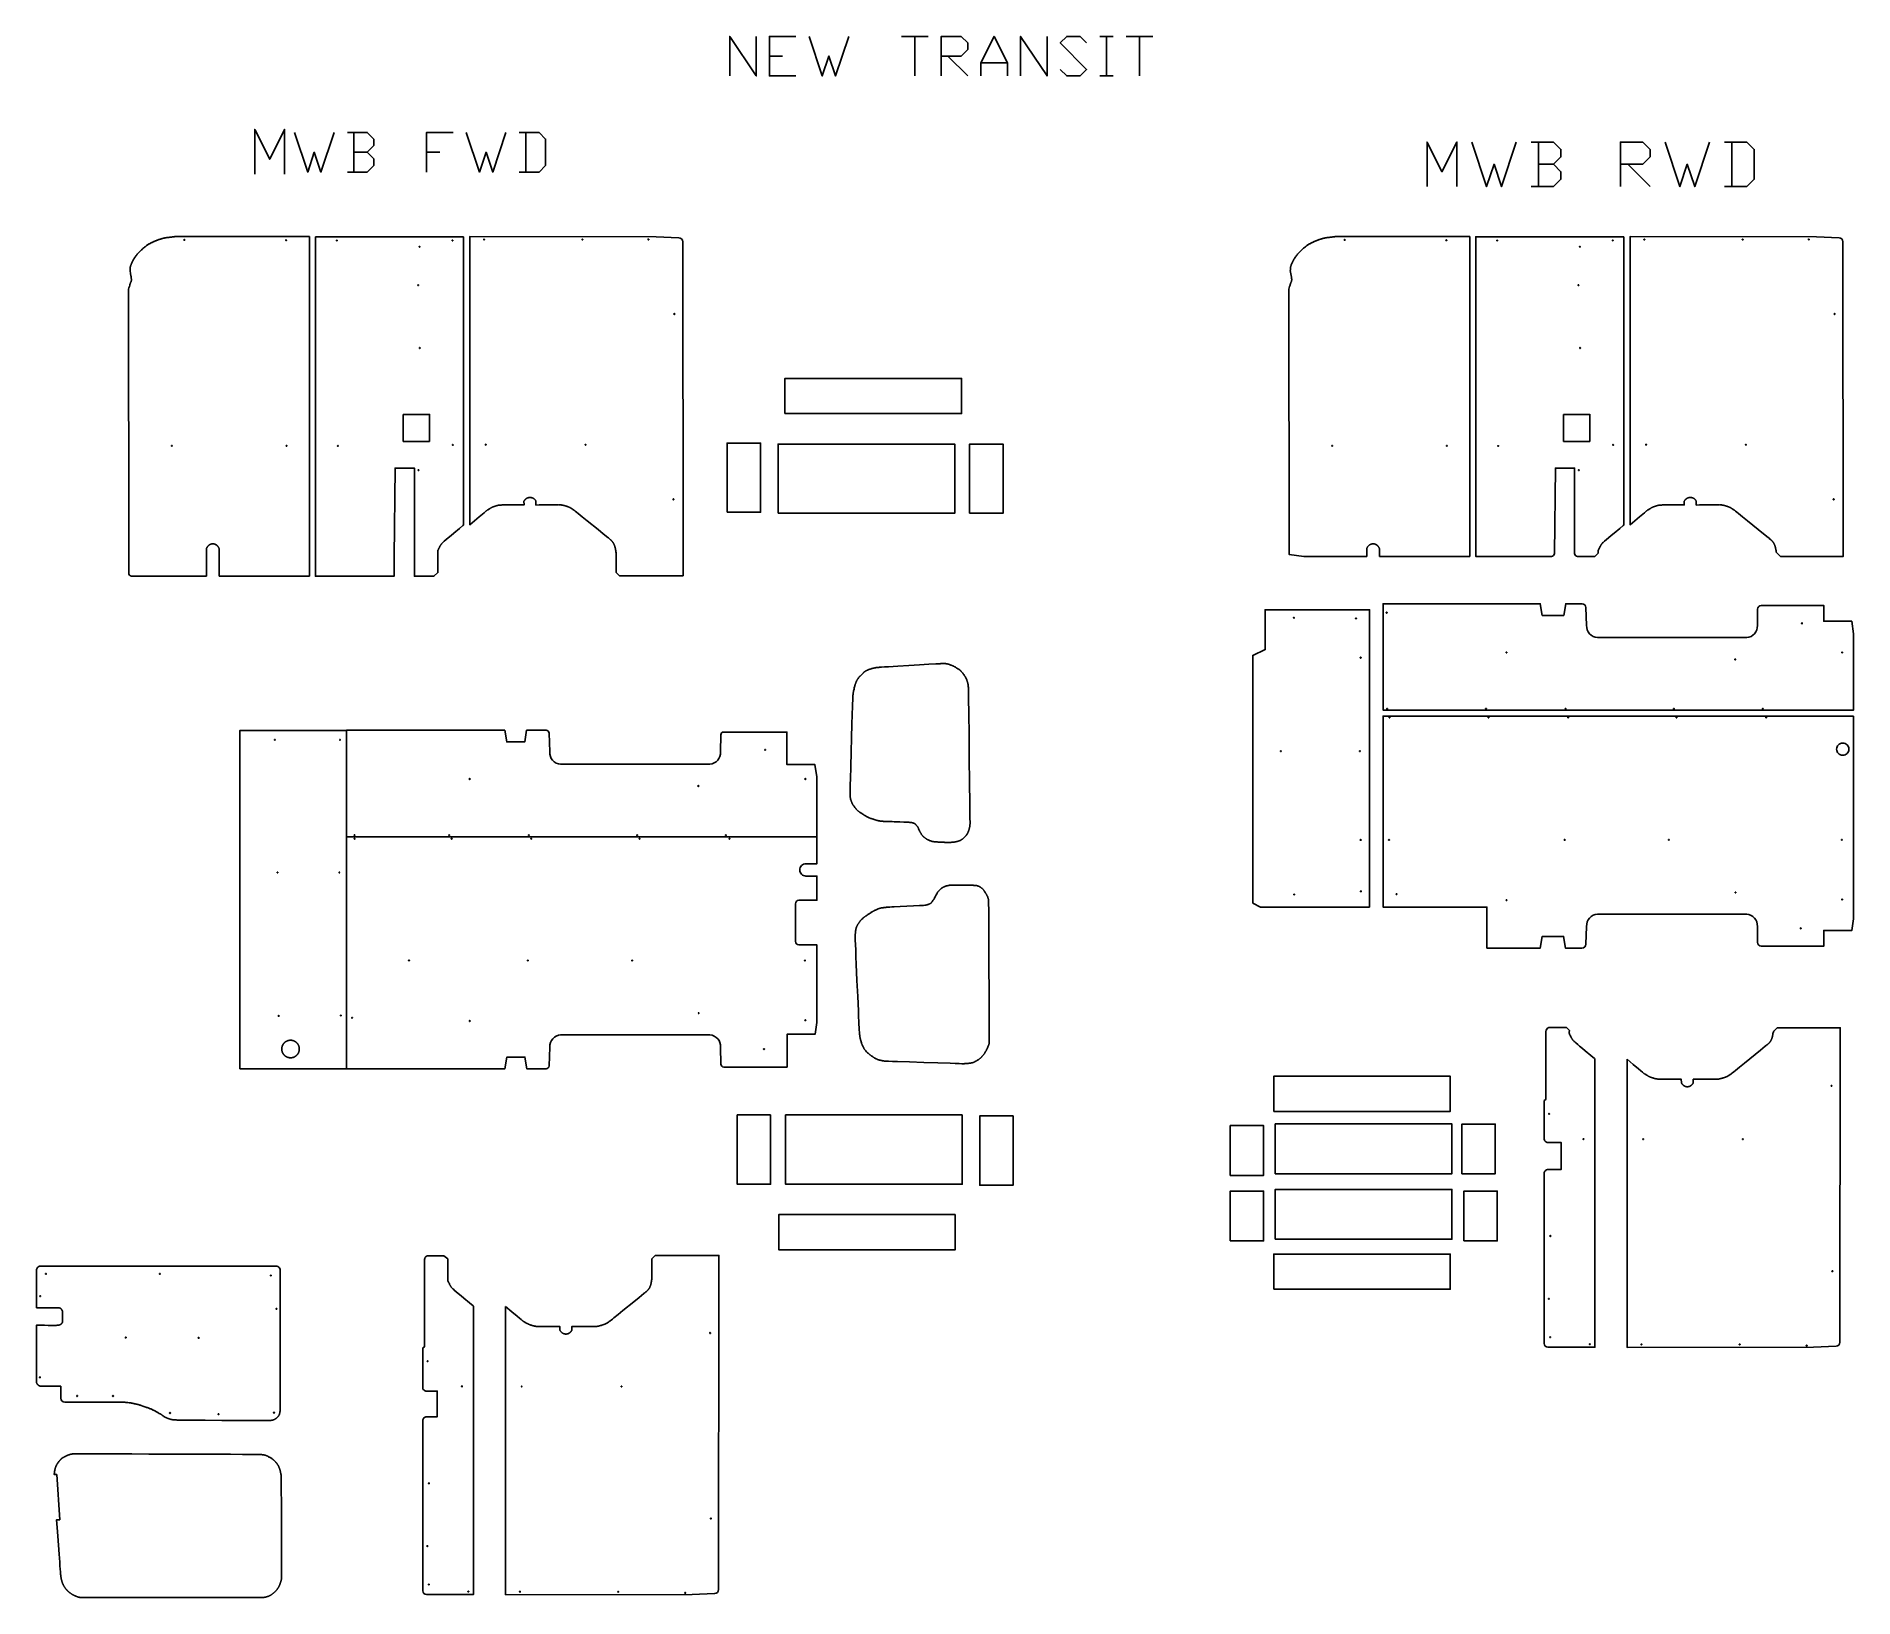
# Model space of a CAD drawing. Extents: x 131 to 9443, y -8375 to -373.
import ezdxf

# ---------------------------------------------------------------- set-up
doc = ezdxf.new("R2010")
doc.units = 0
doc.layers.add('Default Layer', color=1, linetype='CONTINUOUS')
doc.layers.add('Vector Layer 103', color=1, linetype='CONTINUOUS')

msp = doc.modelspace()

# ---------------------------------------------------------------- linework, layer by layer
at = {"layer": 'Default Layer'}
for points in [[(3819.7, -373.3), (3819.7, -576.5), (3684.2, -373.3), (3684.2, -576.5)], [(4022.9, -373.3), (3887.4, -373.3), (3887.4, -576.5), (4022.9, -576.5)], [(4293.8, -373.3), (4226.1, -576.5), (4192.2, -474.9), (4158.3, -576.5), (4090.6, -373.3)], [(4700.2, -373.3), (4564.7, -373.3)], [(4632.5, -576.5), (4632.5, -373.3)], [(4767.9, -474.9), (4869.5, -474.9), (4903.4, -441), (4903.4, -407.2), (4869.5, -373.3), (4767.9, -373.3), (4767.9, -576.5)], [(5106.6, -576.5), (5106.6, -508.8), (5038.9, -373.3), (4971.1, -508.8), (4971.1, -576.5)], [(5309.8, -373.3), (5309.8, -576.5), (5174.3, -373.3), (5174.3, -576.5)], [(5513, -407.2), (5479.1, -373.3), (5411.4, -373.3), (5377.5, -407.2), (5513, -542.6), (5479.1, -576.5), (5411.4, -576.5), (5377.5, -542.6)], [(5648.5, -373.3), (5580.7, -373.3)], [(5614.6, -576.5), (5614.6, -373.3)], [(5851.7, -373.3), (5716.2, -373.3)], [(5783.9, -576.5), (5783.9, -373.3)], [(3955.1, -474.9), (3887.4, -474.9)], [(4903.4, -576.5), (4801.8, -474.9)], [(5106.6, -508.8), (4971.1, -508.8)], [(5648.5, -576.5), (5580.7, -576.5)], [(1402.8, -1079.3), (1402.8, -850.7), (1326.6, -1003.1), (1250.4, -850.7), (1250.4, -1079.3)], [(1656.8, -865.6), (1589.1, -1068.8), (1555.2, -967.2), (1521.3, -1068.8), (1453.6, -865.6)], [(1724.5, -865.6), (1826.1, -865.6), (1860, -899.5), (1860, -933.3), (1826.1, -967.2)], [(1758.4, -1068.8), (1758.4, -865.6)], [(2266.4, -865.6), (2130.9, -865.6), (2130.9, -1068.8)], [(2537.3, -865.6), (2469.6, -1068.8), (2435.7, -967.2), (2401.9, -1068.8), (2334.1, -865.6)], [(2605.1, -865.6), (2706.7, -865.6), (2740.5, -899.5), (2740.5, -1034.9), (2706.7, -1068.8), (2605.1, -1068.8)], [(2638.9, -1068.8), (2638.9, -865.6)], [(1758.4, -967.2), (1826.1, -967.2), (1860, -1001.1), (1860, -1034.9), (1826.1, -1068.8), (1724.5, -1068.8)], [(2198.7, -967.2), (2130.9, -967.2)]]:
    msp.add_lwpolyline(points, dxfattribs=at)
for points in [[(1067.9, -3000.4), (1067.3, -2998.8), (1066.7, -2997.3), (1066.1, -2995.8), (1065.4, -2994.4), (1064.7, -2993), (1063.9, -2991.6), (1063.1, -2990.4), (1062.3, -2989.1), (1061.4, -2987.9), (1060.6, -2986.8), (1059.6, -2985.7), (1058.7, -2984.7), (1057.7, -2983.7), (1056.7, -2982.8), (1055.7, -2981.9), (1054.6, -2981), (1053.6, -2980.2), (1052.5, -2979.5), (1051.4, -2978.8), (1050.2, -2978.2), (1049.1, -2977.6), (1047.9, -2977), (1046.7, -2976.6), (1045.6, -2976.1), (1044.4, -2975.7), (1043.1, -2975.4), (1041.9, -2975.1), (1040.7, -2974.8), (1039.5, -2974.6), (1038.2, -2974.5), (1037, -2974.4), (1035.7, -2974.4), (1034.5, -2974.4), (1033.3, -2974.4), (1032, -2974.5), (1030.8, -2974.6), (1029.5, -2974.8), (1028.3, -2975.1), (1027.1, -2975.4), (1025.9, -2975.7), (1024.7, -2976.1), (1023.5, -2976.5), (1022.3, -2977), (1021.1, -2977.6), (1020, -2978.1), (1018.9, -2978.8), (1017.7, -2979.4), (1016.6, -2980.2), (1015.6, -2980.9), (1014.5, -2981.8), (1013.5, -2982.6), (1012.5, -2983.6), (1011.5, -2984.5), (1010.5, -2985.5), (1009.6, -2986.6), (1008.7, -2987.7), (1007.8, -2988.8), (1007, -2990), (1006.2, -2991.3), (1005.4, -2992.6), (1004.7, -2993.9), (1004, -2995.3), (1003.3, -2996.8), (1002.7, -2998.2), (1002.7, -3139.4), (619.2, -3139.4, -0.413925), (604.2, -3124.4), (604.2, -3024.4), (602.9, -1669.2), (605.1, -1662.2), (607.3, -1655), (609.4, -1648.2), (610.4, -1645.2), (611.2, -1642.6), (611.6, -1641.4), (612.1, -1640.3), (612.5, -1639.1), (613, -1637.9), (614, -1635.6), (615, -1633.2), (615.4, -1632.1), (615.9, -1630.9), (616.3, -1629.7), (616.7, -1628.5), (617, -1627.4), (617.3, -1626.2), (617.6, -1625), (617.7, -1624.4), (617.7, -1623.8), (617.8, -1623.2), (617.9, -1622.6), (617.9, -1621.4), (617.9, -1620.2), (617.9, -1619), (617.8, -1617.9), (617.7, -1616.7), (617.6, -1615.5), (617.4, -1614.3), (617, -1611.9), (616.7, -1609.5), (616.5, -1608.3), (616.3, -1607.1), (616.2, -1605.9), (616, -1604.7), (615.9, -1603.3), (615.9, -1602.5), (615.8, -1601.8), (615.2, -1598.2), (613.9, -1590.6), (610.9, -1572.8), (611, -1571.6), (611, -1570.5), (611.2, -1568.1), (611.3, -1565.8), (611.4, -1563.5), (611.4, -1562.3), (611.5, -1561.1), (611.6, -1560), (611.7, -1558.8), (611.9, -1557.6), (612.1, -1556.5), (612.3, -1555.3), (612.6, -1554.2), (612.9, -1553), (613.3, -1551.5), (613.9, -1549.8), (614.5, -1548), (615.2, -1546.1), (616, -1544), (616.8, -1541.8), (617.7, -1539.5), (618.7, -1537.2), (619.7, -1534.9), (620.7, -1532.6), (621.7, -1530.3), (622.8, -1528), (623.9, -1525.8), (625, -1523.7), (626, -1521.7), (627.1, -1519.7), (628.4, -1517.7), (629.6, -1515.5), (631, -1513.3), (632.5, -1511.1), (634, -1508.8), (635.5, -1506.5), (637.2, -1504.1), (638.8, -1501.8), (640.5, -1499.5), (642.3, -1497.1), (644, -1494.8), (645.8, -1492.6), (647.6, -1490.3), (649.5, -1488.2), (651.3, -1486.1), (652.2, -1485.1), (653.2, -1484), (655.4, -1481.6), (657.9, -1479.1), (660.5, -1476.5), (663.3, -1473.8), (666.2, -1470.9), (669.2, -1468.1), (672.3, -1465.2), (675.5, -1462.4), (678.6, -1459.6), (681.8, -1456.9), (684.8, -1454.3), (687.8, -1451.8), (689.3, -1450.7), (690.7, -1449.6), (692.1, -1448.5), (693.4, -1447.5), (694.7, -1446.5), (696, -1445.6), (698.4, -1443.9), (701, -1442.2), (703.5, -1440.6), (706, -1439.1), (708.6, -1437.5), (711.3, -1436), (713.9, -1434.6), (716.6, -1433.2), (719.2, -1431.8), (721.9, -1430.4), (724.6, -1429.1), (727.4, -1427.8), (730.1, -1426.6), (732.8, -1425.3), (735.6, -1424.1), (738.3, -1422.9), (741.1, -1421.7), (743.9, -1420.6), (746.8, -1419.5), (749.6, -1418.4), (752.5, -1417.3), (755.4, -1416.2), (758.3, -1415.2), (761.3, -1414.2), (764.2, -1413.3), (767.1, -1412.4), (769.9, -1411.5), (772.8, -1410.7), (775.6, -1409.9), (778.4, -1409.2), (781.1, -1408.5), (783.8, -1407.8), (785.1, -1407.5), (786.5, -1407.2), (789.4, -1406.6), (792.4, -1406.1), (795.4, -1405.6), (798.5, -1405.1), (801.7, -1404.7), (804.8, -1404.3), (807.8, -1403.9), (810.8, -1403.5), (813.7, -1403.2), (819, -1402.6), (823.4, -1402.1), (825.3, -1401.9), (826.8, -1401.7), (829.6, -1401.3), (832.3, -1401), (835.1, -1400.6), (837.8, -1400.2), (840.6, -1399.9), (843.4, -1399.6), (846.1, -1399.3), (847.5, -1399.2), (848.9, -1399.1), (850.2, -1399.1), (853.3, -1399.1), (864.7, -1399), (906.6, -1399), (971.5, -1399), (1056.3, -1399), (1272.7, -1399.1), (1530.3, -1399.3), (1530.3, -3139.7), (1067.9, -3139.7), (1067.9, -3000.4)], [(891.2, -1416.6, 0.414214), (889.2, -1414.6, 0.414214), (887.2, -1416.6, 0.414214), (889.2, -1418.6, 0.414214), (891.2, -1416.6)], [(1412.3, -1418.6, 0.414214), (1410.3, -1416.6, 0.414214), (1408.3, -1418.6, 0.414214), (1410.3, -1420.6, 0.414214), (1412.3, -1418.6)], [(1673.1, -1419.5, 0.414214), (1671.1, -1417.5, 0.414214), (1669.1, -1419.5, 0.414214), (1671.1, -1421.5, 0.414214), (1673.1, -1419.5)], [(2096.5, -1451.5, 0.414214), (2094.5, -1449.5, 0.414214), (2092.5, -1451.5, 0.414214), (2094.5, -1453.5, 0.414214), (2096.5, -1451.5)], [(2264.9, -1419.3, 0.414214), (2262.9, -1417.3, 0.414214), (2260.9, -1419.3, 0.414214), (2262.9, -1421.3, 0.414214), (2264.9, -1419.3)], [(2691, -2755.8), (2690.5, -2754.6), (2689.9, -2753.5), (2689.2, -2752.5), (2688.6, -2751.4), (2687.9, -2750.4), (2687.2, -2749.4), (2686.4, -2748.5), (2685.7, -2747.6), (2684.8, -2746.7), (2684, -2745.9), (2683.2, -2745.1), (2682.3, -2744.3), (2681.4, -2743.6), (2680.4, -2742.9), (2679.5, -2742.3), (2678.5, -2741.6), (2677.5, -2741.1), (2676.5, -2740.5), (2675.5, -2740), (2674.4, -2739.5), (2673.4, -2739.1), (2672.3, -2738.7), (2671.2, -2738.3), (2670.1, -2738), (2669, -2737.7), (2667.9, -2737.4), (2666.8, -2737.2), (2665.7, -2737), (2664.5, -2736.9), (2663.4, -2736.8), (2662.2, -2736.7), (2661.1, -2736.7), (2659.9, -2736.7), (2658.8, -2736.7), (2657.6, -2736.8), (2656.5, -2736.9), (2655.4, -2737.1), (2654.2, -2737.3), (2653.1, -2737.5), (2652, -2737.7), (2650.8, -2738), (2649.7, -2738.4), (2648.6, -2738.8), (2647.5, -2739.2), (2646.5, -2739.6), (2645.4, -2740.1), (2644.3, -2740.6), (2643.3, -2741.2), (2642.3, -2741.8), (2641.3, -2742.4), (2640.3, -2743.1), (2639.3, -2743.8), (2638.4, -2744.6), (2637.5, -2745.4), (2636.6, -2746.2), (2635.7, -2747.1), (2634.9, -2748), (2634, -2748.9), (2633.2, -2749.9), (2632.5, -2751), (2631.7, -2752), (2631, -2753.1), (2630.4, -2754.3), (2629.7, -2755.4), (2629.8, -2775.2), (2598.1, -2775.1), (2563.6, -2775.1), (2547.9, -2775.1), (2534.7, -2775.1), (2524.9, -2775.1), (2521.6, -2775.1), (2519.6, -2775.2), (2516.9, -2775.2), (2514.1, -2775.3), (2511.2, -2775.5), (2508.3, -2775.6), (2505.5, -2775.8), (2502.9, -2776.1), (2501.7, -2776.2), (2500.5, -2776.3), (2499.4, -2776.5), (2498.4, -2776.6), (2497.4, -2776.8), (2496.4, -2777), (2495.5, -2777.2), (2494.5, -2777.4), (2492.6, -2777.9), (2490.7, -2778.5), (2488.8, -2779), (2486.9, -2779.6), (2485, -2780.2), (2483.1, -2780.8), (2480.7, -2781.5), (2478.2, -2782.4), (2475.8, -2783.2), (2473.4, -2784.1), (2472.1, -2784.7), (2470.5, -2785.4), (2468.7, -2786.2), (2466.9, -2787), (2465, -2787.9), (2463.2, -2788.8), (2461.5, -2789.7), (2460.1, -2790.4), (2458.9, -2791.1), (2457.6, -2791.8), (2456.4, -2792.5), (2455.1, -2793.2), (2452.7, -2794.7), (2450.2, -2796.2), (2447.6, -2797.8), (2444.7, -2799.6), (2443.2, -2800.6), (2441.7, -2801.5), (2440.2, -2802.5), (2438.8, -2803.5), (2437.4, -2804.7), (2436, -2805.8), (2433.2, -2808.2), (2424.9, -2815.1), (2416.6, -2822.1), (2400, -2836.1), (2375.9, -2856.5), (2351.8, -2876.8), (2351.8, -1399.7), (3307.1, -1400.2), (3422.9, -1405.8, -0.413909), (3442.9, -1425.7), (3444.6, -3038.3), (3444.6, -3138.3), (3119, -3138.3), (3101.6, -3121), (3101.6, -3021), (3100.7, -3014.9), (3100.2, -3011.8), (3099.7, -3008.8), (3099.1, -3005.5), (3098.5, -3001.8), (3098.2, -2999.9), (3097.8, -2998), (3097.4, -2996.1), (3097, -2994.3), (3096.5, -2992.4), (3096, -2990.4), (3095.4, -2988.4), (3094.8, -2986.3), (3094.2, -2984.3), (3093.6, -2982.3), (3093.2, -2981.4), (3092.9, -2980.5), (3092.6, -2979.6), (3092.2, -2978.8), (3091.5, -2977.2), (3090.8, -2975.7), (3090, -2974.1), (3089.2, -2972.6), (3088.3, -2971.2), (3087.4, -2969.7), (3086.4, -2968.3), (3085.5, -2966.8), (3084.4, -2965.4), (3083.4, -2964.1), (3082.2, -2962.7), (3081.1, -2961.3), (3079.9, -2960), (3078.6, -2958.6), (3077.4, -2957.4), (3076.1, -2956.1), (3075.5, -2955.4), (3074.7, -2954.7), (3073.9, -2954), (3072.9, -2953.2), (3071, -2951.5), (3068.8, -2949.8), (3064.3, -2946.1), (3062.1, -2944.3), (3060, -2942.6), (3036.1, -2923.2), (3009.1, -2901.4), (2953.2, -2856.1), (2928.1, -2835.7), (2907.2, -2818.8), (2898.9, -2812.2), (2892.4, -2807), (2887.8, -2803.4), (2886.4, -2802.2), (2885.5, -2801.6), (2883.2, -2799.9), (2880.7, -2798.1), (2878.2, -2796.4), (2875.7, -2794.7), (2873.2, -2793.1), (2870.8, -2791.6), (2869.7, -2791), (2868.7, -2790.4), (2867.7, -2789.8), (2866.7, -2789.3), (2865.8, -2788.8), (2864.9, -2788.4), (2863.9, -2787.9), (2863, -2787.5), (2861, -2786.6), (2859.1, -2785.8), (2857.1, -2785.1), (2855.2, -2784.4), (2853.4, -2783.7), (2851.6, -2783.1), (2848, -2781.9), (2844.5, -2780.6), (2842.7, -2780), (2840.9, -2779.5), (2839.1, -2778.9), (2837.3, -2778.4), (2834.2, -2777.5), (2832.6, -2777.1), (2831, -2776.6), (2829.4, -2776.3), (2827.8, -2775.9), (2827, -2775.8), (2826.2, -2775.7), (2825.4, -2775.5), (2824.6, -2775.5), (2823.5, -2775.4), (2822.5, -2775.3), (2821.4, -2775.2), (2820.4, -2775.2), (2818.4, -2775.1), (2816.4, -2775.1), (2814.4, -2775.1), (2812.5, -2775.2), (2810.5, -2775.2), (2808.4, -2775.3), (2806.7, -2775.2), (2803.5, -2775.2), (2793.3, -2775.1), (2779.2, -2775.1), (2762.4, -2775.2), (2725.1, -2775.2), (2707.1, -2775.2), (2691, -2775.3), (2691, -2755.8)], [(2426.9, -1415, 0.414214), (2424.9, -1413, 0.414214), (2422.9, -1415, 0.414214), (2424.9, -1417, 0.414214), (2426.9, -1415)], [(2930.9, -1415, 0.414214), (2928.9, -1413, 0.414214), (2926.9, -1415, 0.414214), (2928.9, -1417, 0.414214), (2930.9, -1415)], [(6837.1, -1416.6, 0.414214), (6835.1, -1414.6, 0.414214), (6833.1, -1416.6, 0.414214), (6835.1, -1418.6, 0.414214), (6837.1, -1416.6)], [(7358.2, -1418.6, 0.414214), (7356.2, -1416.6, 0.414214), (7354.2, -1418.6, 0.414214), (7356.2, -1420.6, 0.414214), (7358.2, -1418.6)], [(8144, -2988.4), (8135.9, -3004.4), (8135.4, -3005.3), (8135.1, -3005.8), (8134.9, -3006.3), (8134.7, -3006.7), (8134.5, -3007.2), (8134.4, -3007.7), (8134.3, -3008.2), (8134.2, -3008.8), (8134.1, -3009.4), (8134, -3010.1), (8134, -3010.8), (8134, -3011.6), (8134, -3012.4), (8134, -3014.1), (8134.2, -3017.8), (8134.2, -3019.6), (8134.3, -3021.3), (8134.3, -3021.3), (8117.8, -3038.6), (8028.6, -3038.6, -0.414214), (8013.6, -3023.6), (8013.6, -2585.9), (7915.3, -2585.9), (7909.7, -3023.8, -0.410482), (7894.7, -3038.6), (7506.7, -3038.6), (7506.7, -1400.2), (8265.1, -1400.9), (8265.1, -2878), (8262.9, -2879.9), (8244.8, -2895.2), (8216, -2919.6), (8201.6, -2931.8), (8187.2, -2944), (8177.1, -2952.7), (8167, -2961.3), (8162.1, -2965.5), (8159.6, -2967.7), (8157.2, -2969.8), (8156.3, -2970.6), (8155.9, -2971), (8155.5, -2971.4), (8154.8, -2972.1), (8154.1, -2972.9), (8153.5, -2973.7), (8152.8, -2974.5), (8152.2, -2975.3), (8151.6, -2976.1), (8150.4, -2977.8), (8149.3, -2979.5), (8148.2, -2981.2), (8147.1, -2982.9), (8146.1, -2984.7), (8145.5, -2985.6), (8145, -2986.5), (8144, -2988.4)], [(7618.9, -1419.5, 0.414214), (7616.9, -1417.5, 0.414214), (7614.9, -1419.5, 0.414214), (7616.9, -1421.5, 0.414214), (7618.9, -1419.5)], [(8042.4, -1451.5, 0.414214), (8040.4, -1449.5, 0.414214), (8038.4, -1451.5, 0.414214), (8040.4, -1453.5, 0.414214), (8042.4, -1451.5)], [(8210.8, -1419.3, 0.414214), (8208.8, -1417.3, 0.414214), (8206.8, -1419.3, 0.414214), (8208.8, -1421.3, 0.414214), (8210.8, -1419.3)], [(9047, -3017.7), (9046.6, -3014.9, 0.000634), (9046.5, -3014.9), (9046.1, -3011.9, 0.002114), (9046.1, -3011.8), (9045.6, -3008.8), (9045, -3005.5), (9044.4, -3001.8), (9044, -2999.9), (9043.7, -2998), (9043.3, -2996.1), (9042.8, -2994.3), (9042.4, -2992.4), (9041.9, -2990.4), (9041.3, -2988.4), (9040.7, -2986.3), (9040.1, -2984.3), (9039.4, -2982.3), (9039.1, -2981.4), (9038.8, -2980.5), (9038.4, -2979.6), (9038.1, -2978.8), (9037.4, -2977.2), (9036.6, -2975.7), (9035.9, -2974.1), (9035, -2972.6), (9034.1, -2971.2), (9033.2, -2969.7), (9032.3, -2968.3), (9031.3, -2966.8), (9030.3, -2965.4), (9029.2, -2964.1), (9028.1, -2962.7), (9026.9, -2961.3), (9025.7, -2960), (9024.5, -2958.6), (9023.3, -2957.4), (9022, -2956.1), (9021.3, -2955.4), (9020.6, -2954.7), (9019.7, -2954), (9018.8, -2953.2), (9016.8, -2951.5), (9014.7, -2949.8), (9010.2, -2946.1), (9008, -2944.3), (9005.9, -2942.6), (8981.9, -2923.2), (8954.9, -2901.4), (8899.1, -2856.1), (8873.9, -2835.7), (8853, -2818.8), (8844.7, -2812.2), (8838.2, -2807), (8833.7, -2803.4), (8832.2, -2802.2), (8831.4, -2801.6), (8829, -2799.9), (8826.6, -2798.1), (8824, -2796.4), (8821.5, -2794.7), (8819.1, -2793.1), (8816.7, -2791.6), (8815.6, -2791), (8814.5, -2790.4), (8813.5, -2789.8), (8812.6, -2789.3), (8811.7, -2788.8), (8810.7, -2788.4), (8809.8, -2787.9), (8808.8, -2787.5), (8806.9, -2786.6), (8804.9, -2785.8), (8803, -2785.1), (8801.1, -2784.4), (8799.2, -2783.7), (8797.4, -2783.1), (8793.9, -2781.9), (8790.3, -2780.6), (8788.5, -2780), (8786.8, -2779.5), (8785, -2778.9), (8783.2, -2778.4), (8780, -2777.5), (8778.5, -2777.1), (8776.9, -2776.6), (8775.3, -2776.3), (8773.7, -2775.9), (8772.9, -2775.8), (8772.1, -2775.7), (8771.3, -2775.5), (8770.5, -2775.5), (8769.4, -2775.4), (8768.3, -2775.3), (8767.3, -2775.2), (8766.3, -2775.2), (8764.3, -2775.1), (8762.3, -2775.1), (8760.3, -2775.1), (8758.3, -2775.2), (8756.3, -2775.2), (8754.3, -2775.3), (8752.5, -2775.2), (8749.3, -2775.2), (8739.2, -2775.1), (8725.1, -2775.1), (8708.2, -2775.2), (8671, -2775.2), (8652.9, -2775.2), (8636.9, -2775.3), (8636.9, -2755.8), (8636.3, -2754.6), (8635.7, -2753.5), (8635.1, -2752.5), (8634.5, -2751.4), (8633.8, -2750.4), (8633, -2749.4), (8632.3, -2748.5), (8631.5, -2747.6), (8630.7, -2746.7), (8629.9, -2745.9), (8629, -2745.1), (8628.1, -2744.3), (8627.2, -2743.6), (8626.3, -2742.9), (8625.3, -2742.3), (8624.4, -2741.6), (8623.4, -2741.1), (8622.4, -2740.5), (8621.3, -2740), (8620.3, -2739.5), (8619.2, -2739.1), (8618.2, -2738.7), (8617.1, -2738.3), (8616, -2738), (8614.9, -2737.7), (8613.8, -2737.4), (8612.6, -2737.2), (8611.5, -2737), (8610.4, -2736.9), (8609.2, -2736.8), (8608.1, -2736.7), (8606.9, -2736.7), (8605.8, -2736.7), (8604.7, -2736.7), (8603.5, -2736.8), (8602.4, -2736.9), (8601.2, -2737.1), (8600.1, -2737.3), (8598.9, -2737.5), (8597.8, -2737.7), (8596.7, -2738), (8595.6, -2738.4), (8594.5, -2738.8), (8593.4, -2739.2), (8592.3, -2739.6), (8591.3, -2740.1), (8590.2, -2740.6), (8589.2, -2741.2), (8588.1, -2741.8), (8587.1, -2742.4), (8586.2, -2743.1), (8585.2, -2743.8), (8584.3, -2744.6), (8583.3, -2745.4), (8582.4, -2746.2), (8581.6, -2747.1), (8580.7, -2748), (8579.9, -2748.9), (8579.1, -2749.9), (8578.3, -2751), (8577.6, -2752), (8576.9, -2753.1), (8576.2, -2754.3), (8575.6, -2755.4), (8575.7, -2775.2), (8544, -2775.1), (8509.5, -2775.1), (8493.8, -2775.1), (8480.5, -2775.1), (8470.8, -2775.1), (8467.5, -2775.1), (8465.5, -2775.2), (8462.8, -2775.2), (8459.9, -2775.3), (8457, -2775.5), (8454.2, -2775.6), (8451.4, -2775.8), (8448.8, -2776.1), (8447.6, -2776.2), (8446.4, -2776.3), (8445.3, -2776.5), (8444.3, -2776.6), (8443.3, -2776.8), (8442.3, -2777), (8441.3, -2777.2), (8440.4, -2777.4), (8438.5, -2777.9), (8436.6, -2778.5), (8434.7, -2779), (8432.8, -2779.6), (8430.9, -2780.2), (8429, -2780.8), (8426.5, -2781.5), (8424.1, -2782.4), (8421.7, -2783.2), (8419.3, -2784.1), (8417.9, -2784.7), (8416.3, -2785.4), (8414.6, -2786.2), (8412.7, -2787), (8410.8, -2787.9), (8409.1, -2788.8), (8407.4, -2789.7), (8406, -2790.4), (8404.7, -2791.1), (8403.5, -2791.8), (8402.2, -2792.5), (8401, -2793.2), (8398.5, -2794.7), (8396.1, -2796.2), (8393.4, -2797.8), (8390.5, -2799.6), (8389, -2800.6), (8387.5, -2801.5), (8386.1, -2802.5), (8384.7, -2803.5), (8383.3, -2804.7), (8381.9, -2805.8), (8379.1, -2808.2), (8370.8, -2815.1), (8362.4, -2822.1), (8345.8, -2836.1), (8321.7, -2856.5), (8297.7, -2876.8), (8297.7, -1399.7), (9252.9, -1400.2), (9368.7, -1405.8, -0.413909), (9388.7, -1425.7), (9390.4, -3038.3), (9390.4, -3038.6), (9067.9, -3038.6), (9047, -3017.7)], [(8372.8, -1415, 0.414214), (8370.8, -1413, 0.414214), (8368.8, -1415, 0.414214), (8370.8, -1417, 0.414214), (8372.8, -1415)], [(8876.7, -1415, 0.414214), (8874.7, -1413, 0.414214), (8872.7, -1415, 0.414214), (8874.7, -1417, 0.414214), (8876.7, -1415)], [(2088.9, -1648.7, 0.414214), (2086.9, -1646.7, 0.414214), (2084.9, -1648.7, 0.414214), (2086.9, -1650.7, 0.414214), (2088.9, -1648.7)], [(8034.8, -1648.7, 0.414214), (8032.8, -1646.7, 0.414214), (8030.8, -1648.7, 0.414214), (8032.8, -1650.7, 0.414214), (8034.8, -1648.7)], [(2097.4, -1970.5, 0.414214), (2095.4, -1968.5, 0.414214), (2093.4, -1970.5, 0.414214), (2095.4, -1972.5, 0.414214), (2097.4, -1970.5)], [(8043.3, -1970.5, 0.414214), (8041.3, -1968.5, 0.414214), (8039.3, -1970.5, 0.414214), (8041.3, -1972.5, 0.414214), (8043.3, -1970.5)], [(2011.9, -2310.6, 0.414214), (2010.4, -2312.1), (2010.4, -2448, 0.414214), (2011.9, -2449.5), (2144.4, -2449.5, 0.414214), (2145.9, -2448), (2145.9, -2313.4), (2146.1, -2312.6, 0.247968), (2146, -2311.2, 0.247968), (2144.8, -2310.6), (2011.9, -2310.6)], [(7957.7, -2310.6, 0.414214), (7956.2, -2312.1), (7956.2, -2448, 0.414214), (7957.7, -2449.5), (8090.2, -2449.5, 0.414214), (8091.7, -2448), (8091.7, -2313.4), (8092, -2312.6, 0.247968), (8091.9, -2311.2, 0.247968), (8090.6, -2310.6), (7957.7, -2310.6)], [(827.1, -2471.6, 0.414214), (825.1, -2469.6, 0.414214), (823.1, -2471.6, 0.414214), (825.1, -2473.6, 0.414214), (827.1, -2471.6)], [(1415.2, -2471.6, 0.414214), (1413.2, -2469.6, 0.414214), (1411.2, -2471.6, 0.414214), (1413.2, -2473.6, 0.414214), (1415.2, -2471.6)], [(1678, -2472.6, 0.414214), (1676, -2470.6, 0.414214), (1674, -2472.6, 0.414214), (1676, -2474.6, 0.414214), (1678, -2472.6)], [(2266.5, -2467.6, 0.414214), (2264.5, -2465.6, 0.414214), (2262.5, -2467.6, 0.414214), (2264.5, -2469.6, 0.414214), (2266.5, -2467.6)], [(2436, -2466.1, 0.414214), (2434, -2464.1, 0.414214), (2432, -2466.1, 0.414214), (2434, -2468.1, 0.414214), (2436, -2466.1)], [(2947.4, -2466.3, 0.414214), (2945.4, -2464.3, 0.414214), (2943.4, -2466.3, 0.414214), (2945.4, -2468.3, 0.414214), (2947.4, -2466.3)], [(6772.9, -2471.6, 0.414214), (6770.9, -2469.6, 0.414214), (6768.9, -2471.6, 0.414214), (6770.9, -2473.6, 0.414214), (6772.9, -2471.6)], [(7361, -2471.6, 0.414214), (7359, -2469.6, 0.414214), (7357, -2471.6, 0.414214), (7359, -2473.6, 0.414214), (7361, -2471.6)], [(7623.8, -2472.6, 0.414214), (7621.8, -2470.6, 0.414214), (7619.8, -2472.6, 0.414214), (7621.8, -2474.6, 0.414214), (7623.8, -2472.6)], [(8212.4, -2467.6, 0.414214), (8210.4, -2465.6, 0.414214), (8208.4, -2467.6, 0.414214), (8210.4, -2469.6, 0.414214), (8212.4, -2467.6)], [(8381.9, -2466.1, 0.414214), (8379.9, -2464.1, 0.414214), (8377.9, -2466.1, 0.414214), (8379.9, -2468.1, 0.414214), (8381.9, -2466.1)], [(8893.3, -2466.3, 0.414214), (8891.3, -2464.3, 0.414214), (8889.3, -2466.3, 0.414214), (8891.3, -2468.3, 0.414214), (8893.3, -2466.3)], [(2090.8, -2596.2, 0.414214), (2088.8, -2594.2, 0.414214), (2086.8, -2596.2, 0.414214), (2088.8, -2598.2, 0.414214), (2090.8, -2596.2)], [(8036.7, -2596.2, 0.414214), (8034.7, -2594.2, 0.414214), (8032.7, -2596.2, 0.414214), (8034.7, -2598.2, 0.414214), (8036.7, -2596.2)], [(1352.6, -3980.8, -0.414214), (1350.6, -3978.8, -0.414214), (1352.6, -3976.8, -0.414214), (1354.6, -3978.8, -0.414214), (1352.6, -3980.8)], [(1686.6, -3980.8, 0.414214), (1688.6, -3978.8, 0.414214), (1686.6, -3976.8, 0.414214), (1684.6, -3978.8, 0.414214), (1686.6, -3980.8)], [(1761.1, -4470, -0.414214), (1759.1, -4468, -0.414214), (1761.1, -4466, -0.414214), (1763.1, -4468, -0.414214), (1761.1, -4470)], [(2246.3, -4470, -0.414214), (2244.3, -4468, -0.414214), (2246.3, -4466, -0.414214), (2248.3, -4468, -0.414214), (2246.3, -4470)], [(2654.3, -4470, -0.414214), (2652.3, -4468, -0.414214), (2654.3, -4466, -0.414214), (2656.3, -4468, -0.414214), (2654.3, -4470)], [(3209.3, -4470, -0.414214), (3207.3, -4468, -0.414214), (3209.3, -4466, -0.414214), (3211.3, -4468, -0.414214), (3209.3, -4470)], [(3664.3, -4470, -0.414214), (3662.3, -4468, -0.414214), (3664.3, -4466, -0.414214), (3666.3, -4468, -0.414214), (3664.3, -4470)], [(4130.5, -4475.6), (4130.5, -4613.9), (4074.5, -4613.9, 0.414214), (4043, -4645.4, 0.414214), (4074.5, -4676.9), (4130.5, -4676.9), (4130.5, -4800.8), (4038.5, -4800.8, 0.414214), (4020.5, -4818.8), (4020.5, -5011.8, 0.414214), (4038.5, -5029.8), (4130.5, -5029.8), (4130.5, -5427.9), (4121.5, -5488), (3977.5, -5488), (3977.5, -5655.8), (3653.3, -5655.8, -0.409913), (3638.3, -5641), (3637, -5553.8, 0.411912), (3582.5, -5491.3), (2817.5, -5491.3, 0.416519), (2762, -5553.8), (2758.1, -5650.4, -0.402396), (2743.1, -5664.8), (2644.1, -5664.8), (2634.1, -5604.8), (2542.1, -5604.8), (2532.1, -5664.8), (1719.5, -5664.8), (1719.5, -4475.6), (4130.5, -4475.6)], [(1761.7, -4487.6, 0.414214), (1763.7, -4485.6, 0.414214), (1761.7, -4483.6, 0.414214), (1759.7, -4485.6, 0.414214), (1761.7, -4487.6)], [(2259, -4487.6, 0.414214), (2261, -4485.6, 0.414214), (2259, -4483.6, 0.414214), (2257, -4485.6, 0.414214), (2259, -4487.6)], [(2667, -4487.6, 0.414214), (2669, -4485.6, 0.414214), (2667, -4483.6, 0.414214), (2665, -4485.6, 0.414214), (2667, -4487.6)], [(3222, -4487.6, 0.414214), (3224, -4485.6, 0.414214), (3222, -4483.6, 0.414214), (3220, -4485.6, 0.414214), (3222, -4487.6)], [(3682.3, -4487.6, 0.414214), (3684.3, -4485.6, 0.414214), (3682.3, -4483.6, 0.414214), (3680.3, -4485.6, 0.414214), (3682.3, -4487.6)], [(1366.6, -4660.8, -0.414214), (1364.6, -4658.8, -0.414214), (1366.6, -4656.8, -0.414214), (1368.6, -4658.8, -0.414214), (1366.6, -4660.8)], [(1683.6, -4660.8, 0.414214), (1685.6, -4658.8, 0.414214), (1683.6, -4656.8, 0.414214), (1681.6, -4658.8, 0.414214), (1683.6, -4660.8)], [(2040.4, -5111.4, 0.414214), (2042.4, -5109.4, 0.414214), (2040.4, -5107.4, 0.414214), (2038.4, -5109.4, 0.414214), (2040.4, -5111.4)], [(2649.5, -5112.3, 0.414214), (2651.5, -5110.3, 0.414214), (2649.5, -5108.3, 0.414214), (2647.5, -5110.3, 0.414214), (2649.5, -5112.3)], [(3183.5, -5112.3, 0.414214), (3185.5, -5110.3, 0.414214), (3183.5, -5108.3, 0.414214), (3181.5, -5110.3, 0.414214), (3183.5, -5112.3)], [(4069.5, -5112.3, 0.414214), (4071.5, -5110.3, 0.414214), (4069.5, -5108.3, 0.414214), (4067.5, -5110.3, 0.414214), (4069.5, -5112.3)], [(1372.6, -5395.8, -0.414214), (1370.6, -5393.8, -0.414214), (1372.6, -5391.8, -0.414214), (1374.6, -5393.8, -0.414214), (1372.6, -5395.8)], [(1691.1, -5393.8, 0.414214), (1693.1, -5391.8, 0.414214), (1691.1, -5389.8, 0.414214), (1689.1, -5391.8, 0.414214), (1691.1, -5393.8)], [(3524.5, -5381.8, 0.414214), (3526.5, -5379.8, 0.414214), (3524.5, -5377.8, 0.414214), (3522.5, -5379.8, 0.414214), (3524.5, -5381.8)], [(1748.5, -5405.4, 0.414214), (1750.5, -5403.4, 0.414214), (1748.5, -5401.4, 0.414214), (1746.5, -5403.4, 0.414214), (1748.5, -5405.4)], [(2351.5, -5421.8, 0.414214), (2353.5, -5419.8, 0.414214), (2351.5, -5417.8, 0.414214), (2349.5, -5419.8, 0.414214), (2351.5, -5421.8)], [(8117.3, -6401.8), (8117.3, -7091.8), (7876.8, -7092, -0.398483), (7857.9, -7072), (7857.9, -6201.1, -0.414214), (7877.9, -6181.1), (7944.3, -6181.1), (7944.3, -6042.2), (7877.1, -6042.2, -0.414756), (7857.1, -6022.1), (7857.5, -5828.1), (7866, -5822.5), (7866.7, -5472.9, -0.330743), (7881, -5453.8), (7972.5, -5453.6), (7986.5, -5469.2), (7986.5, -5471.4), (7986.4, -5473.1), (7986.4, -5474.9), (7986.2, -5478.5), (7986.2, -5480.3), (7986.2, -5481.1), (7986.2, -5481.9), (7986.2, -5482.6), (7986.3, -5483.3), (7986.4, -5483.9), (7986.5, -5484.4), (7986.6, -5484.9), (7986.8, -5485.4), (7986.9, -5485.9), (7987.1, -5486.4), (7987.4, -5486.9), (7987.6, -5487.3), (7988.1, -5488.2), (7989.2, -5490.1), (7989.7, -5491), (7990.2, -5491.9), (7991.2, -5493.9), (7992.2, -5496), (7994.2, -5500.2), (7995.2, -5502.3), (7996.2, -5504.3), (7997.2, -5506.2), (7997.7, -5507.1), (7998.3, -5508), (7999.3, -5509.7), (8000.4, -5511.5), (8001.5, -5513.2), (8002.6, -5514.9), (8003.8, -5516.5), (8004.4, -5517.4), (8005, -5518.2), (8005.7, -5519), (8006.3, -5519.8), (8007, -5520.5), (8007.7, -5521.3), (8008.1, -5521.7), (8008.5, -5522.1), (8009.4, -5522.8), (8011.8, -5525), (8014.3, -5527.1), (8019.2, -5531.4), (8029.3, -5540), (8039.4, -5548.6), (8053.8, -5560.9), (8068.2, -5573.1), (8097, -5597.5), (8115.1, -5612.8), (8117.3, -5614.7), (8117.3, -6401.8)], [(8282.3, -5615.6), (8314.3, -5642.7), (8341.7, -5665.8), (8352.6, -5675), (8361.1, -5682.1), (8366.8, -5686.8), (8368.5, -5688.2), (8369.2, -5688.8), (8370.6, -5689.8), (8372.1, -5690.8), (8373.6, -5691.8), (8375.1, -5692.7), (8378, -5694.5), (8380.6, -5696.1), (8383.1, -5697.6), (8385.5, -5699.1), (8386.8, -5699.8), (8388, -5700.5), (8389.3, -5701.3), (8390.5, -5701.9), (8391.9, -5702.7), (8393.6, -5703.5), (8395.4, -5704.4), (8397.2, -5705.3), (8399.1, -5706.2), (8400.9, -5707), (8402.4, -5707.7), (8403.8, -5708.2), (8405, -5708.7), (8406.2, -5709.1), (8408.7, -5710), (8411.4, -5710.9), (8414.3, -5711.8), (8417.5, -5712.9), (8419.3, -5713.4), (8421.1, -5713.9), (8423, -5714.4), (8424.9, -5714.9), (8426.8, -5715.3), (8427.8, -5715.5), (8428.8, -5715.7), (8430.9, -5716.1), (8433.3, -5716.5), (8435.9, -5717), (8438.7, -5717.4), (8440.1, -5717.7), (8441.6, -5717.9), (8443, -5718.1), (8444.5, -5718.2), (8445.9, -5718.4), (8447.3, -5718.5), (8448.7, -5718.6), (8450, -5718.7), (8452, -5718.7), (8455.3, -5718.7), (8465.1, -5718.7), (8478.3, -5718.7), (8494, -5718.7), (8528.5, -5718.7), (8560.2, -5718.7), (8560.7, -5736.5), (8561.3, -5737.8), (8561.9, -5739), (8562.6, -5740.1), (8563.3, -5741.3), (8564, -5742.4), (8564.8, -5743.4), (8565.6, -5744.4), (8566.4, -5745.4), (8567.3, -5746.3), (8568.1, -5747.2), (8569, -5748.1), (8569.9, -5748.9), (8570.9, -5749.7), (8571.8, -5750.4), (8572.8, -5751.1), (8573.8, -5751.7), (8574.8, -5752.4), (8575.8, -5752.9), (8576.9, -5753.5), (8577.9, -5754), (8579, -5754.4), (8580, -5754.8), (8581.1, -5755.2), (8582.2, -5755.6), (8583.3, -5755.9), (8584.4, -5756.1), (8585.5, -5756.3), (8586.7, -5756.5), (8587.8, -5756.6), (8588.9, -5756.7), (8590, -5756.8), (8591.2, -5756.8), (8592.3, -5756.8), (8593.4, -5756.7), (8594.6, -5756.6), (8595.7, -5756.5), (8596.8, -5756.3), (8597.9, -5756.1), (8599, -5755.9), (8600.1, -5755.6), (8601.2, -5755.2), (8602.3, -5754.8), (8603.4, -5754.4), (8604.4, -5754), (8605.5, -5753.5), (8606.5, -5752.9), (8607.5, -5752.4), (8608.5, -5751.7), (8609.5, -5751.1), (8610.4, -5750.4), (8611.4, -5749.7), (8612.3, -5748.9), (8613.2, -5748.1), (8614.1, -5747.2), (8614.9, -5746.3), (8615.8, -5745.4), (8616.6, -5744.4), (8617.3, -5743.4), (8618.1, -5742.4), (8618.8, -5741.3), (8619.5, -5740.2), (8620.2, -5739), (8620.8, -5737.8), (8621.4, -5736.5), (8621.4, -5718.6), (8637.5, -5718.6), (8655.5, -5718.6), (8692.8, -5718.7), (8709.6, -5718.7), (8723.7, -5718.7), (8733.8, -5718.6), (8737, -5718.6), (8738.8, -5718.6), (8740.9, -5718.4), (8743, -5718.3), (8745.2, -5718.1), (8747.3, -5717.9), (8749.4, -5717.7), (8751.4, -5717.4), (8753.3, -5717.2), (8755, -5716.9), (8755.8, -5716.7), (8756.6, -5716.5), (8758.2, -5716.1), (8759.8, -5715.7), (8761.3, -5715.2), (8764.5, -5714.2), (8766, -5713.8), (8767.6, -5713.3), (8769.4, -5712.8), (8771.2, -5712.3), (8774.8, -5711.4), (8776.6, -5710.9), (8778.4, -5710.4), (8780.2, -5709.8), (8781.9, -5709.2), (8783.7, -5708.6), (8785.6, -5707.9), (8787.5, -5707.2), (8789.5, -5706.5), (8791.4, -5705.7), (8793.4, -5704.9), (8794.3, -5704.4), (8795.3, -5704), (8796.2, -5703.5), (8797.1, -5703), (8798, -5702.5), (8799, -5702), (8800.1, -5701.4), (8801.2, -5700.7), (8803.6, -5699.2), (8806, -5697.6), (8808.6, -5695.9), (8811.1, -5694.2), (8813.6, -5692.5), (8815.9, -5690.8), (8816.8, -5690.1), (8818.2, -5689), (8822.7, -5685.4), (8829.3, -5680.1), (8837.5, -5673.5), (8858.4, -5656.6), (8883.6, -5636.2), (8939.5, -5591), (8966.5, -5569.1), (8990.4, -5549.7), (8992.5, -5548), (8994.7, -5546.2), (8999.2, -5542.5), (9001.4, -5540.8), (9003.3, -5539.1), (9004.2, -5538.3), (9005.1, -5537.6), (9005.8, -5536.9), (9006.5, -5536.2), (9007.8, -5535), (9009, -5533.7), (9010.3, -5532.4), (9011.5, -5531), (9012.6, -5529.6), (9013.7, -5528.3), (9014.8, -5526.9), (9015.8, -5525.5), (9016.8, -5524.1), (9017.8, -5522.6), (9018.7, -5521.2), (9019.5, -5519.7), (9020.4, -5518.2), (9021.2, -5516.7), (9021.9, -5515.1), (9022.6, -5513.5), (9023, -5512.7), (9023.3, -5511.9), (9023.6, -5511), (9024, -5510), (9024.6, -5508), (9025.2, -5506), (9025.8, -5503.9), (9026.4, -5501.9), (9026.9, -5499.9), (9027.4, -5498), (9027.8, -5496.2), (9028.2, -5494.3), (9028.6, -5492.4), (9028.9, -5490.5), (9029.5, -5486.9), (9030.1, -5483.5), (9030.6, -5480.5), (9032, -5474.7), (9034.5, -5471.5), (9051.8, -5454.2), (9374.9, -5454.2), (9373.3, -7066.6, -0.413909), (9353.3, -7086.6), (9237.4, -7092.2), (8282.3, -7092.6), (8282.3, -5615.6)], [(3859.5, -5565.8, 0.414214), (3861.5, -5563.8, 0.414214), (3859.5, -5561.8, 0.414214), (3857.5, -5563.8, 0.414214), (3859.5, -5565.8)], [(7880.5, -5896, 0.414214), (7882.5, -5898, 0.414214), (7884.5, -5896, 0.414214), (7882.5, -5894, 0.414214), (7880.5, -5896)], [(8056.4, -6024.8, 0.414214), (8058.4, -6026.8, 0.414214), (8060.4, -6024.8, 0.414214), (8058.4, -6022.8, 0.414214), (8056.4, -6024.8)], [(8362.3, -6025.7, 0.414214), (8364.3, -6027.7, 0.414214), (8366.3, -6025.7, 0.414214), (8364.3, -6023.7, 0.414214), (8362.3, -6025.7)], [(8873.8, -6026, 0.414214), (8875.8, -6028, 0.414214), (8877.8, -6026, 0.414214), (8875.8, -6024, 0.414214), (8873.8, -6026)], [(7887.1, -6521.8, 0.414214), (7889.1, -6523.8, 0.414214), (7891.1, -6521.8, 0.414214), (7889.1, -6519.8, 0.414214), (7887.1, -6521.8)], [(152.6, -7291.6), (151.5, -7291.4), (150.4, -7291.2), (149.4, -7290.8), (148.3, -7290.5), (147.3, -7290.1), (146.3, -7289.6), (145.3, -7289.2), (144.3, -7288.6), (143.4, -7288.1), (142.5, -7287.5), (141.6, -7286.9), (140.7, -7286.2), (139.8, -7285.5), (139, -7284.8), (138.2, -7284), (137.4, -7283.2), (136.7, -7282.4), (136, -7281.5), (135.4, -7280.6), (134.7, -7279.7), (134.2, -7278.8), (133.6, -7277.9), (133.1, -7276.9), (132.7, -7275.9), (132.3, -7274.9), (131.9, -7273.8), (131.6, -7272.8), (131.3, -7271.7), (131.1, -7270.6), (130.9, -7269.5), (130.8, -7268.4), (130.8, -7267.3), (130.8, -6979.3), (140.7, -6979.4), (155.5, -6979.5), (173.2, -6979.6), (192.1, -6979.7), (201.5, -6979.8), (210.4, -6979.8), (218.7, -6979.8), (226.2, -6979.8), (232.7, -6979.7), (237.8, -6979.6), (239.8, -6979.6), (241.4, -6979.5), (242.6, -6979.4), (243, -6979.4), (243.3, -6979.3), (244.2, -6979.1), (245.2, -6978.9), (246.2, -6978.6), (247.2, -6978.3), (248.2, -6978), (249.2, -6977.6), (250.1, -6977.2), (251.1, -6976.8), (252, -6976.4), (252.9, -6976), (253.8, -6975.6), (254.6, -6975.2), (255.4, -6974.7), (256, -6974.3), (256.7, -6973.9), (257.2, -6973.6), (257.7, -6973.2), (258.1, -6972.8), (258.6, -6972.4), (259.1, -6971.9), (259.5, -6971.4), (260, -6970.9), (260.4, -6970.4), (260.8, -6969.9), (261.2, -6969.4), (261.5, -6968.9), (261.9, -6968.4), (262.2, -6967.9), (262.8, -6966.9), (263.1, -6966.5), (263.3, -6966), (263.5, -6965.6), (263.7, -6965.2), (263.8, -6964.7), (264, -6964.3), (264.2, -6963.3), (264.4, -6962.4), (264.6, -6961.4), (264.8, -6960.5), (265, -6958.6), (265, -6957.6), (265.1, -6955.9), (265.3, -6950.3), (265.4, -6942.8), (265.5, -6938.6), (265.5, -6934.3), (265.6, -6929.9), (265.6, -6925.7), (265.6, -6921.6), (265.5, -6917.9), (265.4, -6914.6), (265.4, -6913.1), (265.3, -6911.8), (265.3, -6910.7), (265.2, -6909.7), (265.1, -6909), (265, -6908.4), (264.7, -6907.6), (264.4, -6906.7), (264.1, -6905.8), (263.7, -6904.8), (263.3, -6903.9), (262.9, -6903), (262.4, -6902.1), (261.9, -6901.3), (261.4, -6900.4), (260.9, -6899.6), (260.4, -6898.8), (260, -6898.1), (259.5, -6897.5), (259.1, -6896.9), (258.7, -6896.4), (258.3, -6895.9), (257.9, -6895.5), (257.5, -6895.1), (257.2, -6894.8), (256.8, -6894.4), (256.4, -6894.1), (255.9, -6893.7), (255.5, -6893.4), (255.1, -6893.1), (254.2, -6892.5), (253.2, -6892), (252.3, -6891.5), (251.3, -6891.1), (250.8, -6890.9), (250.2, -6890.7), (249.7, -6890.5), (249.1, -6890.4), (248.4, -6890.3), (247.8, -6890.1), (246.5, -6889.9), (245.1, -6889.8), (243.8, -6889.6), (241.1, -6889.4), (240.5, -6889.4), (239.5, -6889.3), (236.1, -6889.3), (225.1, -6889.3), (209.7, -6889.3), (191.9, -6889.3), (156.2, -6889.3), (132.4, -6889.4), (131.2, -6697, -0.416006), (151.2, -6676.8), (1360, -6676.8, -0.414214), (1380, -6696.8), (1380, -6796.1), (1380.1, -6909), (1380.2, -7142.9), (1380.3, -7247.6), (1380.3, -7293.3), (1380.3, -7333.2), (1380.2, -7366.4), (1380.2, -7391.7), (1380.1, -7401.1), (1380.1, -7408.2), (1380, -7412.8), (1380, -7414.1), (1380, -7414.8), (1379.7, -7417.6), (1379.4, -7420.4), (1379.1, -7423.3), (1378.9, -7424.8), (1378.7, -7426.2), (1378.4, -7427.6), (1378.2, -7429), (1377.9, -7430.3), (1377.6, -7431.6), (1377.3, -7432.9), (1377, -7434.1), (1376.6, -7435.2), (1376.2, -7436.2), (1375.7, -7437.2), (1375.3, -7438.2), (1374.8, -7439.2), (1374.3, -7440.2), (1373.7, -7441.1), (1373.1, -7442.1), (1372.5, -7443), (1371.9, -7443.9), (1371.3, -7444.8), (1370.6, -7445.7), (1369.9, -7446.6), (1369.2, -7447.4), (1368.5, -7448.2), (1367.7, -7449.1), (1367, -7449.9), (1366.2, -7450.6), (1365.4, -7451.4), (1364.5, -7452.3), (1363.5, -7453.1), (1362.4, -7454), (1361.3, -7454.9), (1360.2, -7455.9), (1359, -7456.8), (1357.7, -7457.7), (1356.4, -7458.6), (1355.1, -7459.5), (1353.8, -7460.3), (1352.4, -7461.1), (1351, -7461.9), (1349.7, -7462.6), (1348.3, -7463.2), (1347.6, -7463.5), (1346.9, -7463.8), (1346.2, -7464.1), (1345.5, -7464.3), (1344.8, -7464.6), (1344, -7464.8), (1343.2, -7465), (1342.4, -7465.2), (1340.8, -7465.6), (1339, -7465.9), (1337.2, -7466.2), (1335.4, -7466.5), (1333.5, -7466.8), (1331.6, -7467), (1329.7, -7467.2), (1327.7, -7467.4), (1325.8, -7467.5), (1322, -7467.8), (1318.3, -7468.1), (1317.5, -7468.1), (1316.1, -7468.1), (1311.5, -7468.2), (1304.5, -7468.2), (1295.5, -7468.2), (1271.7, -7468.1), (1241.3, -7467.9), (1205.8, -7467.7), (1166.3, -7467.5), (1080.9, -7466.8), (995.6, -7466.2), (920.9, -7465.6), (890.9, -7465.3), (867.4, -7465.1), (851.8, -7464.9), (847.3, -7464.8), (845.4, -7464.8), (842.6, -7464.6), (839.7, -7464.4), (836.8, -7464.2), (833.9, -7463.9), (831.1, -7463.6), (828.5, -7463.3), (826.1, -7462.9), (825, -7462.8), (824, -7462.6), (822.1, -7462.2), (820.2, -7461.8), (818.3, -7461.3), (816.5, -7460.7), (814.6, -7460.2), (812.8, -7459.6), (810.9, -7459), (809.1, -7458.3), (807.2, -7457.7), (805.2, -7456.9), (803, -7456.1), (800.9, -7455.2), (798.7, -7454.3), (796.5, -7453.3), (795.4, -7452.8), (794.3, -7452.3), (793.3, -7451.8), (792.3, -7451.2), (791.2, -7450.6), (790, -7449.9), (788.8, -7449.2), (787.4, -7448.3), (784.5, -7446.4), (781.4, -7444.2), (778.1, -7442), (774.8, -7439.8), (773.1, -7438.7), (771.5, -7437.7), (769.9, -7436.7), (768.4, -7435.7), (764.8, -7433.6), (760.4, -7430.9), (755.4, -7427.9), (752.6, -7426.3), (749.8, -7424.7), (746.9, -7423), (743.9, -7421.3), (740.9, -7419.7), (737.9, -7418.1), (735, -7416.5), (732, -7415), (729.2, -7413.6), (726.4, -7412.3), (725, -7411.6), (723.5, -7411), (720.4, -7409.7), (717.2, -7408.3), (713.7, -7407), (710.2, -7405.6), (706.6, -7404.3), (703, -7402.9), (699.4, -7401.6), (695.8, -7400.4), (692.4, -7399.1), (685.9, -7396.9), (675.8, -7393.5), (668.2, -7390.9), (664.5, -7389.6), (660.7, -7388.4), (656.9, -7387.2), (653.1, -7386), (651.2, -7385.4), (649.3, -7384.9), (647.4, -7384.4), (645.5, -7383.9), (641.7, -7382.9), (637.9, -7382), (634, -7381.2), (630.2, -7380.4), (626.4, -7379.7), (622.5, -7379), (618.7, -7378.3), (614.8, -7377.7), (610.5, -7377.1), (605.6, -7376.4), (600.2, -7375.8), (594.4, -7375.1), (591.4, -7374.8), (588.3, -7374.5), (585.3, -7374.2), (582.3, -7373.9), (579.3, -7373.7), (576.3, -7373.5), (573.4, -7373.3), (570.6, -7373.1), (569, -7373.1), (566.8, -7373), (564.3, -7372.9), (561.3, -7372.9), (553.9, -7372.8), (545, -7372.8), (534.7, -7372.8), (522.9, -7372.8), (496, -7372.8), (431.4, -7373), (395.7, -7373.1), (377.5, -7373.1), (359.3, -7373.1), (276.2, -7373.1, -0.414043), (256.2, -7353.1), (256.2, -7291.6), (152.6, -7291.6)], [(2370.7, -7669.3), (2370.7, -8359.3), (2130.1, -8359.5, -0.398483), (2111.2, -8339.6), (2111.2, -7468.6, -0.414214), (2131.2, -7448.6), (2185.5, -7448.6), (2185.5, -7317), (2130.4, -7317, -0.414756), (2110.5, -7296.9), (2110.8, -7095.7), (2119.4, -7090.1), (2120, -6742.7), (2120, -6642.7, -0.330743), (2134.3, -6623.6), (2219.5, -6623.4), (2239.8, -6638.9), (2239.8, -6738.9), (2239.8, -6740.6), (2239.7, -6742.4), (2239.6, -6746), (2239.5, -6747.8), (2239.5, -6748.6), (2239.5, -6749.4), (2239.6, -6750.1), (2239.6, -6750.8), (2239.7, -6751.4), (2239.8, -6752), (2239.9, -6752.5), (2240.1, -6752.9), (2240.3, -6753.4), (2240.5, -6753.9), (2240.7, -6754.4), (2240.9, -6754.8), (2241.4, -6755.8), (2242.5, -6757.6), (2243, -6758.5), (2243.5, -6759.4), (2244.5, -6761.5), (2245.5, -6763.5), (2247.5, -6767.7), (2248.5, -6769.8), (2249.5, -6771.8), (2250.6, -6773.7), (2251.1, -6774.6), (2251.6, -6775.5), (2252.7, -6777.2), (2253.7, -6779), (2254.8, -6780.7), (2256, -6782.4), (2257.1, -6784.1), (2257.8, -6784.9), (2258.4, -6785.7), (2259, -6786.5), (2259.7, -6787.3), (2260.3, -6788), (2261, -6788.8), (2261.4, -6789.2), (2261.8, -6789.6), (2262.7, -6790.4), (2265.1, -6792.5), (2267.6, -6794.6), (2272.5, -6798.9), (2282.6, -6807.5), (2292.8, -6816.2), (2307.1, -6828.4), (2321.5, -6840.6), (2350.3, -6865), (2368.4, -6880.3), (2370.7, -6882.2), (2370.7, -7669.3)], [(2535.7, -6883.2), (2567.6, -6910.2), (2595, -6933.3), (2606, -6942.5), (2614.5, -6949.6), (2620.1, -6954.4), (2621.8, -6955.7), (2622.6, -6956.3), (2623.9, -6957.3), (2625.4, -6958.3), (2626.9, -6959.3), (2628.4, -6960.2), (2631.3, -6962), (2634, -6963.6), (2636.4, -6965.1), (2638.9, -6966.6), (2640.1, -6967.3), (2641.3, -6968.1), (2642.6, -6968.8), (2643.9, -6969.5), (2645.3, -6970.2), (2646.9, -6971), (2648.7, -6971.9), (2650.6, -6972.8), (2652.4, -6973.7), (2654.2, -6974.5), (2655.8, -6975.2), (2657.1, -6975.7), (2658.3, -6976.2), (2659.5, -6976.6), (2662.1, -6977.5), (2664.7, -6978.4), (2667.7, -6979.3), (2670.9, -6980.4), (2672.6, -6980.9), (2674.4, -6981.4), (2676.3, -6981.9), (2678.2, -6982.4), (2680.2, -6982.8), (2681.1, -6983), (2682.1, -6983.2), (2684.2, -6983.6), (2686.6, -6984), (2689.3, -6984.5), (2692, -6985), (2693.5, -6985.2), (2694.9, -6985.4), (2696.3, -6985.6), (2697.8, -6985.8), (2699.2, -6985.9), (2700.6, -6986), (2702, -6986.1), (2703.4, -6986.2), (2705.4, -6986.2), (2708.6, -6986.2), (2718.4, -6986.3), (2731.7, -6986.3), (2747.3, -6986.3), (2781.8, -6986.2), (2813.5, -6986.2), (2814, -7004), (2814.6, -7005.3), (2815.3, -7006.5), (2815.9, -7007.7), (2816.6, -7008.8), (2817.4, -7009.9), (2818.1, -7010.9), (2818.9, -7011.9), (2819.8, -7012.9), (2820.6, -7013.8), (2821.5, -7014.7), (2822.4, -7015.6), (2823.3, -7016.4), (2824.2, -7017.2), (2825.2, -7017.9), (2826.1, -7018.6), (2827.1, -7019.3), (2828.1, -7019.9), (2829.1, -7020.5), (2830.2, -7021), (2831.2, -7021.5), (2832.3, -7021.9), (2833.4, -7022.4), (2834.5, -7022.7), (2835.6, -7023.1), (2836.7, -7023.4), (2837.8, -7023.6), (2838.9, -7023.8), (2840, -7024), (2841.1, -7024.2), (2842.3, -7024.3), (2843.4, -7024.3), (2844.5, -7024.3), (2845.6, -7024.3), (2846.8, -7024.3), (2847.9, -7024.2), (2849, -7024), (2850.1, -7023.8), (2851.2, -7023.6), (2852.4, -7023.4), (2853.4, -7023.1), (2854.5, -7022.7), (2855.6, -7022.4), (2856.7, -7021.9), (2857.7, -7021.5), (2858.8, -7021), (2859.8, -7020.5), (2860.8, -7019.9), (2861.8, -7019.3), (2862.8, -7018.6), (2863.8, -7017.9), (2864.7, -7017.2), (2865.6, -7016.4), (2866.5, -7015.6), (2867.4, -7014.7), (2868.3, -7013.9), (2869.1, -7012.9), (2869.9, -7012), (2870.7, -7010.9), (2871.4, -7009.9), (2872.1, -7008.8), (2872.8, -7007.7), (2873.5, -7006.5), (2874.1, -7005.3), (2874.7, -7004), (2874.7, -6986.1), (2890.8, -6986.1), (2908.8, -6986.1), (2946.1, -6986.2), (2962.9, -6986.2), (2977, -6986.2), (2987.2, -6986.2), (2990.4, -6986.1), (2992.2, -6986.1), (2994.2, -6986), (2996.4, -6985.8), (2998.5, -6985.6), (3000.7, -6985.4), (3002.8, -6985.2), (3004.8, -6985), (3006.6, -6984.7), (3008.3, -6984.4), (3009.1, -6984.2), (3009.9, -6984), (3011.5, -6983.7), (3013.1, -6983.2), (3014.7, -6982.7), (3017.8, -6981.8), (3019.4, -6981.3), (3021, -6980.8), (3022.7, -6980.3), (3024.5, -6979.8), (3028.1, -6978.9), (3029.9, -6978.4), (3031.7, -6977.9), (3033.5, -6977.3), (3035.3, -6976.8), (3037.1, -6976.1), (3038.9, -6975.5), (3040.9, -6974.8), (3042.8, -6974), (3044.7, -6973.2), (3046.7, -6972.4), (3047.6, -6971.9), (3048.6, -6971.5), (3049.5, -6971), (3050.4, -6970.6), (3051.4, -6970.1), (3052.4, -6969.5), (3053.4, -6968.9), (3054.6, -6968.2), (3056.9, -6966.7), (3059.4, -6965.1), (3061.9, -6963.4), (3064.4, -6961.7), (3066.9, -6960), (3069.2, -6958.3), (3070.1, -6957.6), (3071.5, -6956.5), (3076.1, -6952.9), (3082.6, -6947.7), (3090.9, -6941), (3111.8, -6924.1), (3136.9, -6903.7), (3192.8, -6858.5), (3219.8, -6836.6), (3243.8, -6817.2), (3245.8, -6815.5), (3248.1, -6813.7), (3252.5, -6810.1), (3254.7, -6808.3), (3256.7, -6806.6), (3257.6, -6805.9), (3258.4, -6805.1), (3259.2, -6804.4), (3259.9, -6803.8), (3261.1, -6802.5), (3262.4, -6801.2), (3263.6, -6799.9), (3264.8, -6798.5), (3266, -6797.2), (3267.1, -6795.8), (3268.2, -6794.4), (3269.2, -6793), (3270.1, -6791.6), (3271.1, -6790.1), (3272, -6788.7), (3272.9, -6787.2), (3273.7, -6785.7), (3274.5, -6784.2), (3275.2, -6782.6), (3276, -6781.1), (3276.3, -6780.2), (3276.6, -6779.4), (3277, -6778.5), (3277.3, -6777.5), (3277.9, -6775.6), (3278.6, -6773.5), (3279.2, -6771.5), (3279.7, -6769.4), (3280.2, -6767.4), (3280.7, -6765.6), (3281.1, -6763.7), (3281.5, -6761.9), (3281.9, -6759.9), (3282.2, -6758), (3282.9, -6754.4), (3283.4, -6751.1), (3283.9, -6748), (3284.4, -6745), (3285.4, -6738.9), (3285.4, -6638.9), (3302.7, -6621.5), (3628.3, -6621.5), (3628.3, -6721.5), (3626.6, -8334.1, -0.413909), (3606.6, -8354.1), (3490.8, -8359.7), (2535.7, -8360.1), (2535.7, -6883.2)], [(7879.1, -6843.8, 0.414214), (7881.1, -6845.8, 0.414214), (7883.1, -6843.8, 0.414214), (7881.1, -6841.8, 0.414214), (7879.1, -6843.8)], [(7886.5, -7040.6, 0.414214), (7888.5, -7042.6, 0.414214), (7890.5, -7040.6, 0.414214), (7888.5, -7038.6, 0.414214), (7886.5, -7040.6)], [(8089.2, -7076.5, 0.414214), (8091.2, -7078.5, 0.414214), (8093.2, -7076.5, 0.414214), (8091.2, -7074.5, 0.414214), (8089.2, -7076.5)], [(8353.6, -7077.2, 0.414214), (8355.6, -7079.2, 0.414214), (8357.6, -7077.2, 0.414214), (8355.6, -7075.2, 0.414214), (8353.6, -7077.2)], [(8857.2, -7077.5, 0.414214), (8859.2, -7079.5, 0.414214), (8861.2, -7077.5, 0.414214), (8859.2, -7075.5, 0.414214), (8857.2, -7077.5)], [(2133.8, -7163.5, 0.414214), (2135.8, -7165.5, 0.414214), (2137.8, -7163.5, 0.414214), (2135.8, -7161.5, 0.414214), (2133.8, -7163.5)], [(2309.8, -7292.3, 0.414214), (2311.8, -7294.3, 0.414214), (2313.8, -7292.3, 0.414214), (2311.8, -7290.3, 0.414214), (2309.8, -7292.3)], [(2615.7, -7293.2, 0.414214), (2617.7, -7295.2, 0.414214), (2619.7, -7293.2, 0.414214), (2617.7, -7291.2, 0.414214), (2615.7, -7293.2)], [(3127.1, -7293.5, 0.414214), (3129.1, -7295.5, 0.414214), (3131.1, -7293.5, 0.414214), (3129.1, -7291.5, 0.414214), (3127.1, -7293.5)], [(2140.4, -7789.3, 0.414214), (2142.4, -7791.3, 0.414214), (2144.4, -7789.3, 0.414214), (2142.4, -7787.3, 0.414214), (2140.4, -7789.3)], [(2132.5, -8111.3, 0.414214), (2134.5, -8113.3, 0.414214), (2136.5, -8111.3, 0.414214), (2134.5, -8109.3, 0.414214), (2132.5, -8111.3)], [(2139.8, -8308.2, 0.414214), (2141.8, -8310.2, 0.414214), (2143.8, -8308.2, 0.414214), (2141.8, -8306.2, 0.414214), (2139.8, -8308.2)], [(2342.6, -8344, 0.414214), (2344.6, -8346, 0.414214), (2346.6, -8344, 0.414214), (2344.6, -8342, 0.414214), (2342.6, -8344)], [(2607, -8344.7, 0.414214), (2609, -8346.7, 0.414214), (2611, -8344.7, 0.414214), (2609, -8342.7, 0.414214), (2607, -8344.7)], [(3110.6, -8345, 0.414214), (3112.6, -8347, 0.414214), (3114.6, -8345, 0.414214), (3112.6, -8343, 0.414214), (3110.6, -8345)]]:
    msp.add_lwpolyline(points, format="xyb", close=True, dxfattribs=at)
for points in [[(1560.9, -1400.2), (1560.9, -3140.6), (1963.7, -3140.6), (1963.7, -3040.6), (1969.5, -2585.9), (2067.8, -2585.9), (2067.8, -3140.4), (2168.1, -3140.4), (2188.4, -3121.3), (2188.4, -3021.3), (2188.4, -3019.6), (2188.3, -3017.8), (2188.2, -3014.1), (2188.1, -3012.4), (2188.1, -3011.6), (2188.1, -3010.8), (2188.2, -3010.1), (2188.2, -3009.4), (2188.3, -3008.8), (2188.4, -3008.2), (2188.5, -3007.7), (2188.7, -3007.2), (2188.9, -3006.7), (2189.1, -3006.3), (2189.3, -3005.8), (2189.5, -3005.3), (2190, -3004.4), (2191.1, -3002.6), (2191.6, -3001.7), (2192.1, -3000.8), (2193.1, -2998.7), (2194.1, -2996.6), (2196.1, -2992.5), (2197.1, -2990.4), (2198.1, -2988.4), (2199.2, -2986.5), (2199.7, -2985.6), (2200.2, -2984.7), (2201.3, -2982.9), (2202.3, -2981.2), (2203.4, -2979.5), (2204.6, -2977.8), (2205.7, -2976.1), (2206.4, -2975.3), (2207, -2974.5), (2207.6, -2973.7), (2208.3, -2972.9), (2208.9, -2972.1), (2209.6, -2971.4), (2210, -2971), (2210.4, -2970.6), (2211.3, -2969.8), (2213.7, -2967.7), (2216.2, -2965.5), (2221.1, -2961.3), (2231.2, -2952.7), (2241.4, -2944), (2255.7, -2931.8), (2270.1, -2919.6), (2298.9, -2895.2), (2317, -2879.9), (2319.3, -2878), (2319.3, -1400.9), (1560.9, -1400.2)], [(3265.7, -1414), (3265.7, -1414.2), (3265.7, -1414.4), (3265.8, -1414.6), (3265.9, -1414.7), (3265.9, -1414.9), (3266, -1415.1), (3266.2, -1415.2), (3266.3, -1415.4), (3266.4, -1415.5), (3266.6, -1415.6), (3266.7, -1415.7), (3266.9, -1415.8), (3267.1, -1415.9), (3267.3, -1415.9), (3267.5, -1415.9), (3267.7, -1416), (3267.9, -1415.9), (3268.1, -1415.9), (3268.3, -1415.9), (3268.5, -1415.8), (3268.7, -1415.7), (3268.8, -1415.6), (3269, -1415.5), (3269.1, -1415.4), (3269.2, -1415.2), (3269.4, -1415.1), (3269.5, -1414.9), (3269.5, -1414.7), (3269.6, -1414.6), (3269.7, -1414.4), (3269.7, -1414.2), (3269.7, -1414), (3269.7, -1413.8), (3269.7, -1413.6), (3269.6, -1413.4), (3269.5, -1413.2), (3269.5, -1413), (3269.4, -1412.8), (3269.2, -1412.7), (3269.1, -1412.5), (3269, -1412.4), (3268.8, -1412.3), (3268.7, -1412.2), (3268.5, -1412.1), (3268.3, -1412), (3268.1, -1412), (3267.9, -1412), (3267.7, -1412), (3267.5, -1412), (3267.3, -1412), (3267.1, -1412), (3266.9, -1412.1), (3266.7, -1412.2), (3266.6, -1412.3), (3266.4, -1412.4), (3266.3, -1412.5), (3266.2, -1412.7), (3266, -1412.8), (3265.9, -1413), (3265.9, -1413.2), (3265.8, -1413.4), (3265.7, -1413.6), (3265.7, -1413.8), (3265.7, -1414)], [(6625.1, -3038.6), (6550.1, -3028.8), (6550.1, -3024.4), (6548.8, -1669.2), (6550.9, -1662.2), (6553.2, -1655), (6555.3, -1648.2), (6556.2, -1645.2), (6557.1, -1642.6), (6557.5, -1641.4), (6557.9, -1640.3), (6558.4, -1639.1), (6558.9, -1637.9), (6559.8, -1635.6), (6560.8, -1633.2), (6561.3, -1632.1), (6561.7, -1630.9), (6562.2, -1629.7), (6562.5, -1628.5), (6562.9, -1627.4), (6563.2, -1626.2), (6563.4, -1625), (6563.5, -1624.4), (6563.6, -1623.8), (6563.7, -1623.2), (6563.7, -1622.6), (6563.8, -1621.4), (6563.8, -1620.2), (6563.8, -1619), (6563.7, -1617.9), (6563.6, -1616.7), (6563.4, -1615.5), (6563.3, -1614.3), (6562.9, -1611.9), (6562.5, -1609.5), (6562.3, -1608.3), (6562.2, -1607.1), (6562, -1605.9), (6561.9, -1604.7), (6561.8, -1603.3), (6561.7, -1602.5), (6561.6, -1601.8), (6561.1, -1598.2), (6559.8, -1590.6), (6556.7, -1572.8), (6556.8, -1571.6), (6556.9, -1570.5), (6557, -1568.1), (6557.1, -1565.8), (6557.2, -1563.5), (6557.3, -1562.3), (6557.4, -1561.1), (6557.5, -1560), (6557.6, -1558.8), (6557.8, -1557.6), (6557.9, -1556.5), (6558.2, -1555.3), (6558.4, -1554.2), (6558.8, -1553), (6559.2, -1551.5), (6559.7, -1549.8), (6560.4, -1548), (6561.1, -1546.1), (6561.8, -1544), (6562.7, -1541.8), (6563.6, -1539.5), (6564.5, -1537.2), (6565.5, -1534.9), (6566.6, -1532.6), (6567.6, -1530.3), (6568.7, -1528), (6569.8, -1525.8), (6570.8, -1523.7), (6571.9, -1521.7), (6573, -1519.7), (6574.2, -1517.7), (6575.5, -1515.5), (6576.9, -1513.3), (6578.3, -1511.1), (6579.8, -1508.8), (6581.4, -1506.5), (6583, -1504.1), (6584.7, -1501.8), (6586.4, -1499.5), (6588.1, -1497.1), (6589.9, -1494.8), (6591.7, -1492.6), (6593.5, -1490.3), (6595.3, -1488.2), (6597.1, -1486.1), (6598.1, -1485.1), (6599.1, -1484), (6601.3, -1481.6), (6603.7, -1479.1), (6606.3, -1476.5), (6609.1, -1473.8), (6612.1, -1470.9), (6615.1, -1468.1), (6618.2, -1465.2), (6621.3, -1462.4), (6624.5, -1459.6), (6627.6, -1456.9), (6630.7, -1454.3), (6633.7, -1451.8), (6635.1, -1450.7), (6636.6, -1449.6), (6637.9, -1448.5), (6639.3, -1447.5), (6640.6, -1446.5), (6641.8, -1445.6), (6644.3, -1443.9), (6646.8, -1442.2), (6649.3, -1440.6), (6651.9, -1439.1), (6654.5, -1437.5), (6657.1, -1436), (6659.8, -1434.6), (6662.4, -1433.2), (6665.1, -1431.8), (6667.8, -1430.4), (6670.5, -1429.1), (6673.2, -1427.8), (6675.9, -1426.6), (6678.7, -1425.3), (6681.4, -1424.1), (6684.2, -1422.9), (6686.9, -1421.7), (6689.8, -1420.6), (6692.6, -1419.5), (6695.5, -1418.4), (6698.4, -1417.3), (6701.3, -1416.2), (6704.2, -1415.2), (6707.1, -1414.2), (6710, -1413.3), (6712.9, -1412.4), (6715.8, -1411.5), (6718.7, -1410.7), (6721.5, -1409.9), (6724.2, -1409.2), (6727, -1408.5), (6729.6, -1407.8), (6731, -1407.5), (6732.4, -1407.2), (6735.2, -1406.6), (6738.2, -1406.1), (6741.3, -1405.6), (6744.4, -1405.1), (6747.5, -1404.7), (6750.6, -1404.3), (6753.7, -1403.9), (6756.7, -1403.5), (6759.5, -1403.2), (6764.8, -1402.6), (6769.3, -1402.1), (6771.1, -1401.9), (6772.7, -1401.7), (6775.4, -1401.3), (6778.2, -1401), (6780.9, -1400.6), (6783.7, -1400.2), (6786.5, -1399.9), (6789.2, -1399.6), (6792, -1399.3), (6793.4, -1399.2), (6794.8, -1399.1), (6796.1, -1399.1), (6799.2, -1399.1), (6810.5, -1399), (6852.5, -1399), (6917.4, -1399), (7002.2, -1399), (7218.6, -1399.1), (7476.2, -1399.3), (7476.2, -3038.6), (7013.8, -3038.6), (7013.8, -3000.4), (7013.2, -2998.8), (7012.6, -2997.3), (7012, -2995.8), (7011.3, -2994.4), (7010.5, -2993), (7009.8, -2991.6), (7009, -2990.4), (7008.2, -2989.1), (7007.3, -2987.9), (7006.4, -2986.8), (7005.5, -2985.7), (7004.5, -2984.7), (7003.6, -2983.7), (7002.6, -2982.8), (7001.5, -2981.9), (7000.5, -2981), (6999.4, -2980.2), (6998.3, -2979.5), (6997.2, -2978.8), (6996.1, -2978.2), (6994.9, -2977.6), (6993.8, -2977), (6992.6, -2976.6), (6991.4, -2976.1), (6990.2, -2975.7), (6989, -2975.4), (6987.8, -2975.1), (6986.6, -2974.8), (6985.3, -2974.6), (6984.1, -2974.5), (6982.9, -2974.4), (6981.6, -2974.4), (6980.4, -2974.4), (6979.1, -2974.4), (6977.9, -2974.5), (6976.6, -2974.6), (6975.4, -2974.8), (6974.2, -2975.1), (6973, -2975.4), (6971.7, -2975.7), (6970.5, -2976.1), (6969.4, -2976.5), (6968.2, -2977), (6967, -2977.6), (6965.9, -2978.1), (6964.7, -2978.8), (6963.6, -2979.4), (6962.5, -2980.2), (6961.4, -2980.9), (6960.4, -2981.8), (6959.3, -2982.6), (6958.3, -2983.6), (6957.3, -2984.5), (6956.4, -2985.5), (6955.5, -2986.6), (6954.6, -2987.7), (6953.7, -2988.8), (6952.8, -2990), (6952, -2991.3), (6951.3, -2992.6), (6950.5, -2993.9), (6949.8, -2995.3), (6949.2, -2996.8), (6948.6, -2998.2), (6948.6, -3038.6), (6625.1, -3038.6)], [(9211.6, -1414), (9211.6, -1414.2), (9211.6, -1414.4), (9211.7, -1414.6), (9211.7, -1414.7), (9211.8, -1414.9), (9211.9, -1415.1), (9212, -1415.2), (9212.1, -1415.4), (9212.3, -1415.5), (9212.4, -1415.6), (9212.6, -1415.7), (9212.8, -1415.8), (9213, -1415.9), (9213.2, -1415.9), (9213.4, -1415.9), (9213.6, -1416), (9213.8, -1415.9), (9214, -1415.9), (9214.2, -1415.9), (9214.3, -1415.8), (9214.5, -1415.7), (9214.7, -1415.6), (9214.8, -1415.5), (9215, -1415.4), (9215.1, -1415.2), (9215.2, -1415.1), (9215.3, -1414.9), (9215.4, -1414.7), (9215.5, -1414.6), (9215.5, -1414.4), (9215.6, -1414.2), (9215.6, -1414), (9215.6, -1413.8), (9215.5, -1413.6), (9215.5, -1413.4), (9215.4, -1413.2), (9215.3, -1413), (9215.2, -1412.8), (9215.1, -1412.7), (9215, -1412.5), (9214.8, -1412.4), (9214.7, -1412.3), (9214.5, -1412.2), (9214.3, -1412.1), (9214.2, -1412), (9214, -1412), (9213.8, -1412), (9213.6, -1412), (9213.4, -1412), (9213.2, -1412), (9213, -1412), (9212.8, -1412.1), (9212.6, -1412.2), (9212.4, -1412.3), (9212.3, -1412.4), (9212.1, -1412.5), (9212, -1412.7), (9211.9, -1412.8), (9211.8, -1413), (9211.7, -1413.2), (9211.7, -1413.4), (9211.6, -1413.6), (9211.6, -1413.8), (9211.6, -1414)], [(3397.9, -1796.5), (3397.9, -1796.7), (3397.9, -1796.9), (3398, -1797.1), (3398.1, -1797.3), (3398.1, -1797.5), (3398.2, -1797.6), (3398.4, -1797.8), (3398.5, -1797.9), (3398.6, -1798.1), (3398.8, -1798.2), (3399, -1798.3), (3399.1, -1798.4), (3399.3, -1798.4), (3399.5, -1798.5), (3399.7, -1798.5), (3399.9, -1798.5), (3400.1, -1798.5), (3400.3, -1798.5), (3400.5, -1798.4), (3400.7, -1798.4), (3400.9, -1798.3), (3401, -1798.2), (3401.2, -1798.1), (3401.3, -1797.9), (3401.4, -1797.8), (3401.6, -1797.6), (3401.7, -1797.5), (3401.7, -1797.3), (3401.8, -1797.1), (3401.9, -1796.9), (3401.9, -1796.7), (3401.9, -1796.5), (3401.9, -1796.3), (3401.9, -1796.1), (3401.8, -1795.9), (3401.7, -1795.7), (3401.7, -1795.6), (3401.6, -1795.4), (3401.4, -1795.2), (3401.3, -1795.1), (3401.2, -1795), (3401, -1794.9), (3400.9, -1794.8), (3400.7, -1794.7), (3400.5, -1794.6), (3400.3, -1794.6), (3400.1, -1794.5), (3399.9, -1794.5), (3399.7, -1794.5), (3399.5, -1794.6), (3399.3, -1794.6), (3399.1, -1794.7), (3399, -1794.8), (3398.8, -1794.9), (3398.6, -1795), (3398.5, -1795.1), (3398.4, -1795.2), (3398.2, -1795.4), (3398.1, -1795.6), (3398.1, -1795.7), (3398, -1795.9), (3397.9, -1796.1), (3397.9, -1796.3), (3397.9, -1796.5)], [(9343.8, -1796.5), (9343.8, -1796.7), (9343.8, -1796.9), (9343.9, -1797.1), (9343.9, -1797.3), (9344, -1797.5), (9344.1, -1797.6), (9344.2, -1797.8), (9344.4, -1797.9), (9344.5, -1798.1), (9344.6, -1798.2), (9344.8, -1798.3), (9345, -1798.4), (9345.2, -1798.4), (9345.4, -1798.5), (9345.6, -1798.5), (9345.8, -1798.5), (9346, -1798.5), (9346.2, -1798.5), (9346.4, -1798.4), (9346.5, -1798.4), (9346.7, -1798.3), (9346.9, -1798.2), (9347, -1798.1), (9347.2, -1797.9), (9347.3, -1797.8), (9347.4, -1797.6), (9347.5, -1797.5), (9347.6, -1797.3), (9347.7, -1797.1), (9347.7, -1796.9), (9347.8, -1796.7), (9347.8, -1796.5), (9347.8, -1796.3), (9347.7, -1796.1), (9347.7, -1795.9), (9347.6, -1795.7), (9347.5, -1795.6), (9347.4, -1795.4), (9347.3, -1795.2), (9347.2, -1795.1), (9347, -1795), (9346.9, -1794.9), (9346.7, -1794.8), (9346.5, -1794.7), (9346.4, -1794.6), (9346.2, -1794.6), (9346, -1794.5), (9345.8, -1794.5), (9345.6, -1794.5), (9345.4, -1794.6), (9345.2, -1794.6), (9345, -1794.7), (9344.8, -1794.8), (9344.6, -1794.9), (9344.5, -1795), (9344.4, -1795.1), (9344.2, -1795.2), (9344.1, -1795.4), (9344, -1795.6), (9343.9, -1795.7), (9343.9, -1795.9), (9343.8, -1796.1), (9343.8, -1796.3), (9343.8, -1796.5)], [(3967, -2306.5), (3967, -2126.5), (4872, -2126.5), (4872, -2306.5), (3967, -2306.5)], [(3670.7, -2812.6), (3670.7, -2457.6), (3841.7, -2457.6), (3841.7, -2812.6), (3670.7, -2812.6)], [(3931.7, -2817.7), (3931.7, -2462.7), (4836.7, -2462.7), (4836.7, -2817.7), (3931.7, -2817.7)], [(4913.4, -2817.7), (4913.4, -2462.7), (5084.4, -2462.7), (5084.4, -2817.7), (4913.4, -2817.7)], [(3393.3, -2746.2), (3393.3, -2746.4), (3393.4, -2746.6), (3393.4, -2746.8), (3393.5, -2747), (3393.6, -2747.1), (3393.7, -2747.3), (3393.8, -2747.4), (3393.9, -2747.6), (3394.1, -2747.7), (3394.2, -2747.8), (3394.4, -2747.9), (3394.6, -2748), (3394.7, -2748.1), (3394.9, -2748.1), (3395.1, -2748.2), (3395.3, -2748.2), (3395.5, -2748.2), (3395.7, -2748.1), (3395.9, -2748.1), (3396.1, -2748), (3396.3, -2747.9), (3396.4, -2747.8), (3396.6, -2747.7), (3396.7, -2747.6), (3396.9, -2747.4), (3397, -2747.3), (3397.1, -2747.1), (3397.2, -2747), (3397.2, -2746.8), (3397.3, -2746.6), (3397.3, -2746.4), (3397.3, -2746.2), (3397.3, -2746), (3397.3, -2745.8), (3397.2, -2745.6), (3397.2, -2745.4), (3397.1, -2745.2), (3397, -2745.1), (3396.9, -2744.9), (3396.7, -2744.8), (3396.6, -2744.6), (3396.4, -2744.5), (3396.3, -2744.4), (3396.1, -2744.3), (3395.9, -2744.3), (3395.7, -2744.2), (3395.5, -2744.2), (3395.3, -2744.2), (3395.1, -2744.2), (3394.9, -2744.2), (3394.7, -2744.3), (3394.6, -2744.3), (3394.4, -2744.4), (3394.2, -2744.5), (3394.1, -2744.6), (3393.9, -2744.8), (3393.8, -2744.9), (3393.7, -2745.1), (3393.6, -2745.2), (3393.5, -2745.4), (3393.4, -2745.6), (3393.4, -2745.8), (3393.3, -2746), (3393.3, -2746.2)], [(9339.2, -2746.2), (9339.2, -2746.4), (9339.2, -2746.6), (9339.3, -2746.8), (9339.3, -2747), (9339.4, -2747.1), (9339.5, -2747.3), (9339.6, -2747.4), (9339.8, -2747.6), (9339.9, -2747.7), (9340.1, -2747.8), (9340.2, -2747.9), (9340.4, -2748), (9340.6, -2748.1), (9340.8, -2748.1), (9341, -2748.2), (9341.2, -2748.2), (9341.4, -2748.2), (9341.6, -2748.1), (9341.8, -2748.1), (9342, -2748), (9342.1, -2747.9), (9342.3, -2747.8), (9342.5, -2747.7), (9342.6, -2747.6), (9342.7, -2747.4), (9342.9, -2747.3), (9343, -2747.1), (9343, -2747), (9343.1, -2746.8), (9343.2, -2746.6), (9343.2, -2746.4), (9343.2, -2746.2), (9343.2, -2746), (9343.2, -2745.8), (9343.1, -2745.6), (9343, -2745.4), (9343, -2745.2), (9342.9, -2745.1), (9342.7, -2744.9), (9342.6, -2744.8), (9342.5, -2744.6), (9342.3, -2744.5), (9342.1, -2744.4), (9342, -2744.3), (9341.8, -2744.3), (9341.6, -2744.2), (9341.4, -2744.2), (9341.2, -2744.2), (9341, -2744.2), (9340.8, -2744.2), (9340.6, -2744.3), (9340.4, -2744.3), (9340.2, -2744.4), (9340.1, -2744.5), (9339.9, -2744.6), (9339.8, -2744.8), (9339.6, -2744.9), (9339.5, -2745.1), (9339.4, -2745.2), (9339.3, -2745.4), (9339.3, -2745.6), (9339.2, -2745.8), (9339.2, -2746), (9339.2, -2746.2)], [(4754.5, -3588.7), (4757.2, -3588.6), (4759.9, -3588.5), (4762.6, -3588.5), (4765.3, -3588.4), (4770.7, -3588.4), (4776, -3588.4), (4777.9, -3588.4), (4779.9, -3588.3), (4783.8, -3588.3), (4785.7, -3588.2), (4787.5, -3588.2), (4789.2, -3588.3), (4790, -3588.3), (4790.7, -3588.4), (4792.1, -3588.5), (4793.5, -3588.6), (4794.9, -3588.8), (4796.3, -3589), (4797.7, -3589.3), (4799.1, -3589.5), (4800.4, -3589.8), (4801.8, -3590.2), (4803.2, -3590.5), (4804.7, -3591), (4806.2, -3591.5), (4807.8, -3592), (4809.4, -3592.6), (4811, -3593.2), (4814.2, -3594.4), (4817.6, -3595.7), (4819.6, -3596.4), (4821.7, -3597.3), (4823.8, -3598.1), (4825.9, -3599), (4827.9, -3599.9), (4828.9, -3600.4), (4829.8, -3600.9), (4830.8, -3601.3), (4831.7, -3601.8), (4833.5, -3602.8), (4835.3, -3603.9), (4837.1, -3604.9), (4840.6, -3607.1), (4842.4, -3608.2), (4844.1, -3609.3), (4846.2, -3610.4), (4848.3, -3611.7), (4852.6, -3614.1), (4854.6, -3615.3), (4856.6, -3616.4), (4857.5, -3617), (4858.4, -3617.6), (4859.2, -3618.1), (4859.9, -3618.7), (4860.6, -3619.2), (4861.3, -3619.8), (4862.7, -3620.9), (4864, -3622.1), (4865.3, -3623.3), (4866.6, -3624.5), (4867.9, -3625.8), (4869.1, -3627.1), (4870.3, -3628.4), (4871.7, -3629.8), (4873.2, -3631.6), (4874.8, -3633.5), (4876.5, -3635.6), (4878.3, -3637.7), (4879.9, -3639.8), (4881.5, -3641.8), (4882.9, -3643.7), (4885.4, -3647.1), (4886.6, -3648.8), (4887.8, -3650.5), (4889, -3652.3), (4890.1, -3654.1), (4890.7, -3655), (4891.2, -3655.9), (4891.8, -3656.8), (4892.3, -3657.8), (4892.8, -3658.8), (4893.3, -3659.9), (4893.9, -3661.1), (4894.5, -3662.4), (4895.8, -3665.2), (4897.1, -3668.3), (4898.3, -3671.4), (4898.9, -3672.9), (4899.5, -3674.4), (4900, -3675.9), (4900.6, -3677.3), (4901, -3678.6), (4901.4, -3679.9), (4901.8, -3681.1), (4902.1, -3682.3), (4902.8, -3684.7), (4903.4, -3687.2), (4904, -3689.7), (4904.5, -3692.2), (4905, -3694.7), (4905.4, -3697.2), (4905.7, -3699.7), (4905.9, -3701), (4906.1, -3702.6), (4906.2, -3704.4), (4906.4, -3706.3), (4906.7, -3710.6), (4906.9, -3715.3), (4907.1, -3720.3), (4907.4, -3725.3), (4907.5, -3730.2), (4907.7, -3734.8), (4907.8, -3737.7), (4907.8, -3744.2), (4908.1, -3767), (4909.1, -3844.6), (4910.3, -3952.4), (4911.7, -4075.1), (4913.1, -4197.6), (4914.3, -4304.4), (4914.7, -4347.3), (4915.1, -4380.5), (4915.3, -4402.2), (4915.3, -4408.1), (4915.3, -4410.5), (4915.2, -4412.3), (4915.1, -4414.2), (4914.9, -4416), (4914.7, -4417.9), (4914.5, -4419.7), (4914.2, -4421.6), (4913.9, -4423.4), (4913.6, -4425.3), (4913.2, -4427.2), (4912.8, -4429.3), (4912.3, -4431.5), (4911.7, -4433.7), (4911.1, -4436.1), (4910.5, -4438.4), (4909.8, -4440.7), (4909.4, -4441.8), (4909, -4442.9), (4908.2, -4445.1), (4907.4, -4447.4), (4906.4, -4449.7), (4905.4, -4452.1), (4904.9, -4453.3), (4904.4, -4454.4), (4903.8, -4455.6), (4903.3, -4456.7), (4902.7, -4457.8), (4902.1, -4458.9), (4901.5, -4460), (4900.9, -4461), (4900.3, -4462), (4899.6, -4463), (4898.9, -4463.9), (4898.2, -4464.9), (4897.4, -4465.9), (4896.7, -4466.9), (4895.9, -4467.9), (4895.1, -4468.8), (4893.5, -4470.6), (4892, -4472.4), (4889.2, -4475.5), (4886.7, -4478.3), (4885.4, -4479.6), (4884.1, -4481), (4882.7, -4482.3), (4881.3, -4483.6), (4880.6, -4484.3), (4879.9, -4484.9), (4879.2, -4485.5), (4878.4, -4486.1), (4876.9, -4487.2), (4875.2, -4488.4), (4873.4, -4489.6), (4872.5, -4490.2), (4871.6, -4490.8), (4870.6, -4491.3), (4869.7, -4491.9), (4868.7, -4492.4), (4867.7, -4493), (4866.7, -4493.5), (4865.8, -4494), (4864.8, -4494.4), (4863.8, -4494.9), (4862.7, -4495.3), (4861.6, -4495.8), (4860.3, -4496.3), (4859, -4496.7), (4857.5, -4497.2), (4856, -4497.8), (4854.4, -4498.3), (4852.8, -4498.8), (4851.2, -4499.2), (4849.5, -4499.7), (4847.8, -4500.2), (4846.1, -4500.6), (4844.4, -4501), (4842.8, -4501.4), (4841.1, -4501.8), (4839.6, -4502.1), (4837.9, -4502.3), (4836.1, -4502.6), (4834.2, -4502.8), (4832.1, -4503.1), (4830, -4503.3), (4827.7, -4503.5), (4825.4, -4503.7), (4823, -4503.9), (4820.5, -4504), (4818.1, -4504.2), (4815.6, -4504.3), (4813.1, -4504.4), (4810.7, -4504.5), (4808.2, -4504.6), (4805.9, -4504.6), (4803.6, -4504.7), (4801.1, -4504.7), (4798, -4504.6), (4794.6, -4504.6), (4790.9, -4504.4), (4786.8, -4504.3), (4782.6, -4504.1), (4773.9, -4503.8), (4765.4, -4503.3), (4757.7, -4502.9), (4751.4, -4502.5), (4747, -4502.3), (4740.2, -4501.8), (4736.7, -4501.5), (4733.2, -4501.2), (4729.8, -4500.9), (4728.2, -4500.7), (4726.7, -4500.6), (4725.3, -4500.4), (4724, -4500.2), (4722.8, -4500), (4721.8, -4499.8), (4720.8, -4499.5), (4719.9, -4499.3), (4718.9, -4499), (4717.9, -4498.7), (4717, -4498.3), (4716, -4498), (4714.2, -4497.3), (4712.3, -4496.5), (4710.5, -4495.7), (4707, -4494.3), (4703.7, -4492.8), (4702, -4492.1), (4700.4, -4491.4), (4698.7, -4490.6), (4697.1, -4489.8), (4695.5, -4489), (4694.7, -4488.5), (4693.9, -4488.1), (4693.1, -4487.6), (4692.3, -4487), (4690.5, -4485.9), (4688.7, -4484.6), (4686.9, -4483.3), (4685.1, -4482), (4683.5, -4480.7), (4681.9, -4479.5), (4680.6, -4478.4), (4679.4, -4477.3), (4678.2, -4476.3), (4677, -4475.2), (4675.9, -4474.1), (4674.8, -4473), (4673.7, -4471.8), (4672.6, -4470.7), (4671.5, -4469.5), (4670.5, -4468.2), (4669.3, -4466.7), (4668.1, -4465), (4666.9, -4463.3), (4665.6, -4461.5), (4664.4, -4459.7), (4663.2, -4457.8), (4662.1, -4456.1), (4661.1, -4454.3), (4660.1, -4452.4), (4659.1, -4450.5), (4658.1, -4448.6), (4657.2, -4446.7), (4656.3, -4444.9), (4654.7, -4441.4), (4654.3, -4440.5), (4653.9, -4439.7), (4653.2, -4438), (4651.9, -4434.5), (4651.2, -4432.8), (4650.9, -4432), (4650.5, -4431.1), (4650.1, -4430.3), (4649.7, -4429.5), (4649.3, -4428.7), (4648.8, -4427.9), (4648.4, -4427.1), (4647.8, -4426.2), (4647.3, -4425.4), (4646.7, -4424.6), (4645.5, -4422.9), (4644.3, -4421.3), (4643.1, -4419.8), (4641.9, -4418.3), (4640.9, -4417.1), (4640, -4416.1), (4638.4, -4414.2), (4637.6, -4413.2), (4636.7, -4412.3), (4635.8, -4411.4), (4635, -4410.6), (4634.5, -4410.2), (4634.1, -4409.8), (4633.7, -4409.5), (4633.2, -4409.2), (4632.8, -4408.9), (4632.4, -4408.6), (4631.5, -4408.1), (4630.5, -4407.6), (4629.6, -4407.1), (4628.6, -4406.7), (4627.7, -4406.3), (4625.7, -4405.6), (4624.7, -4405.2), (4623.8, -4404.9), (4622.8, -4404.5), (4621.8, -4404.2), (4620.8, -4404), (4619.8, -4403.7), (4618.8, -4403.5), (4617.7, -4403.3), (4616.5, -4403.1), (4615, -4402.8), (4613.1, -4402.6), (4611.1, -4402.4), (4609, -4402.1), (4606.9, -4401.9), (4604.8, -4401.7), (4602.8, -4401.6), (4601.5, -4401.5), (4599.5, -4401.4), (4593.5, -4401.1), (4585.6, -4400.8), (4576.3, -4400.4), (4555.9, -4399.7), (4537, -4399), (4526.8, -4398.6), (4515.6, -4398.2), (4492.5, -4397.4), (4481.9, -4397), (4477.1, -4396.8), (4472.7, -4396.7), (4468.9, -4396.5), (4465.6, -4396.3), (4463, -4396.1), (4462, -4396), (4461.2, -4396), (4459.7, -4395.8), (4458.2, -4395.6), (4456.7, -4395.4), (4455.2, -4395.2), (4452.1, -4394.6), (4449.1, -4394.1), (4446.1, -4393.5), (4443.3, -4392.9), (4440.6, -4392.3), (4438.1, -4391.7), (4436.9, -4391.3), (4435.7, -4391), (4434.5, -4390.6), (4433.3, -4390.2), (4430.8, -4389.4), (4428.4, -4388.5), (4423.7, -4386.9), (4421.6, -4386.1), (4419.6, -4385.5), (4417.7, -4384.9), (4415.7, -4384.4), (4411.9, -4383.3), (4410, -4382.8), (4408, -4382.2), (4407.1, -4381.9), (4406.1, -4381.6), (4405.2, -4381.3), (4404.3, -4381), (4403.3, -4380.6), (4402.3, -4380.2), (4400, -4379.2), (4397.6, -4378.1), (4395.1, -4376.9), (4392.4, -4375.6), (4389.8, -4374.3), (4387.3, -4373), (4384.9, -4371.7), (4383.7, -4371), (4382.5, -4370.3), (4380.1, -4368.9), (4377.7, -4367.4), (4375.2, -4365.9), (4372.8, -4364.4), (4370.4, -4362.8), (4365.5, -4359.7), (4360.5, -4356.4), (4357.9, -4354.7), (4355.3, -4353), (4352.7, -4351.3), (4350.3, -4349.7), (4349.2, -4348.9), (4348.1, -4348.1), (4347.1, -4347.4), (4346.2, -4346.7), (4344.4, -4345.2), (4342.6, -4343.8), (4340.9, -4342.3), (4339.2, -4340.8), (4337.5, -4339.3), (4335.9, -4337.7), (4334.3, -4336.1), (4332.7, -4334.5), (4331.9, -4333.6), (4331.1, -4332.7), (4330.3, -4331.8), (4329.5, -4330.8), (4327.9, -4328.8), (4326.3, -4326.8), (4324.8, -4324.8), (4323.3, -4322.9), (4320.8, -4319.5), (4318.7, -4316.5), (4317.6, -4315), (4316.5, -4313.5), (4315.5, -4311.9), (4314.5, -4310.4), (4314, -4309.6), (4313.6, -4308.8), (4313.1, -4308), (4312.7, -4307.2), (4312.2, -4306.2), (4311.7, -4305.1), (4311.1, -4303.8), (4310.5, -4302.4), (4309.8, -4300.8), (4309.1, -4299.1), (4308.4, -4297.3), (4307.6, -4295.4), (4306.9, -4293.5), (4306.2, -4291.5), (4305.5, -4289.5), (4304.9, -4287.5), (4304.2, -4285.5), (4303.7, -4283.6), (4303.2, -4281.7), (4303, -4280.8), (4302.8, -4279.9), (4302.6, -4279), (4302.4, -4278.1), (4302.1, -4276.2), (4301.9, -4274.2), (4301.7, -4272.2), (4301.5, -4270.2), (4301.4, -4268.1), (4301.2, -4266), (4301.1, -4263.9), (4301.1, -4261.8), (4301, -4259.6), (4300.9, -4255.3), (4300.8, -4246.8), (4300.8, -4244.7), (4300.9, -4240.5), (4301.2, -4226.5), (4301.7, -4205.9), (4302.4, -4179.8), (4304.1, -4115.2), (4306.2, -4041.2), (4308.2, -3966.5), (4310.1, -3899.7), (4311.6, -3849.4), (4312.1, -3833.1), (4312.3, -3824.1), (4313.1, -3802), (4313.6, -3790.1), (4314.1, -3778.4), (4314.3, -3772.8), (4314.5, -3767.4), (4314.8, -3762.4), (4315, -3757.7), (4315.3, -3753.6), (4315.5, -3749.9), (4315.8, -3746.9), (4315.9, -3745.7), (4316, -3744.6), (4316.3, -3742.5), (4316.6, -3740.5), (4316.9, -3738.4), (4317.3, -3736.3), (4317.7, -3734.1), (4318.1, -3732), (4318.5, -3729.9), (4319, -3727.7), (4319.9, -3723.7), (4320.8, -3719.8), (4322.4, -3713.1), (4323.8, -3707), (4324.6, -3703.9), (4325.3, -3700.8), (4326.1, -3697.7), (4326.9, -3694.9), (4327.3, -3693.5), (4327.7, -3692.2), (4328.1, -3691), (4328.5, -3689.9), (4329.4, -3687.7), (4330.2, -3685.5), (4331.1, -3683.3), (4332.1, -3681.1), (4333.1, -3679), (4334.2, -3676.9), (4335.3, -3674.8), (4336.4, -3672.8), (4337, -3671.7), (4337.7, -3670.6), (4338.4, -3669.5), (4339.1, -3668.4), (4340.6, -3666.1), (4342.2, -3663.8), (4343.8, -3661.5), (4345.5, -3659.2), (4347.1, -3657.2), (4347.9, -3656.2), (4348.6, -3655.3), (4349.4, -3654.4), (4350.1, -3653.5), (4350.9, -3652.6), (4351.7, -3651.8), (4353.4, -3650.1), (4355, -3648.5), (4356.7, -3646.9), (4358.4, -3645.3), (4360.1, -3643.7), (4361.8, -3642.1), (4363.5, -3640.4), (4365.3, -3638.7), (4367, -3636.9), (4368.8, -3635.1), (4369.7, -3634.2), (4370.7, -3633.3), (4371.6, -3632.4), (4372.6, -3631.6), (4373.6, -3630.8), (4374.5, -3630), (4375.5, -3629.2), (4376.6, -3628.5), (4377.6, -3627.8), (4378.7, -3627.1), (4379.8, -3626.4), (4380.9, -3625.8), (4382, -3625.1), (4383.1, -3624.5), (4384.3, -3623.9), (4385.5, -3623.3), (4386.6, -3622.8), (4387.8, -3622.2), (4390.2, -3621.2), (4392.6, -3620.1), (4395, -3619.2), (4396.3, -3618.7), (4397.7, -3618.2), (4399.2, -3617.6), (4400.9, -3617.1), (4402.6, -3616.5), (4404.3, -3616), (4408, -3614.8), (4411.8, -3613.7), (4415.5, -3612.7), (4417.3, -3612.3), (4419.1, -3611.8), (4420.7, -3611.4), (4422.3, -3611.1), (4423.8, -3610.7), (4425.4, -3610.4), (4426.9, -3610.1), (4428.4, -3609.9), (4431.5, -3609.4), (4434.6, -3608.9), (4437.7, -3608.5), (4440.8, -3608.1), (4443.9, -3607.8), (4447, -3607.5), (4448.6, -3607.3), (4451.8, -3607.1), (4462.3, -3606.4), (4477.9, -3605.4), (4497.6, -3604.2), (4546.1, -3601.2), (4601.2, -3597.8), (4656.2, -3594.5), (4704.6, -3591.6), (4739.5, -3589.5), (4749.9, -3588.9), (4754.5, -3588.7)], [(1719.5, -3930.7), (1173.6, -3930.7), (1173.6, -5664.8), (1719.5, -5664.8), (1719.5, -3930.7)], [(3863.3, -4030.3), (3863.3, -4030.5), (3863.3, -4030.7), (3863.4, -4030.9), (3863.5, -4031.1), (3863.6, -4031.3), (3863.7, -4031.4), (3863.8, -4031.6), (3863.9, -4031.7), (3864, -4031.9), (3864.2, -4032), (3864.4, -4032.1), (3864.5, -4032.2), (3864.7, -4032.2), (3864.9, -4032.3), (3865.1, -4032.3), (3865.3, -4032.3), (3865.5, -4032.3), (3865.7, -4032.3), (3865.9, -4032.2), (3866.1, -4032.2), (3866.3, -4032.1), (3866.4, -4032), (3866.6, -4031.9), (3866.7, -4031.7), (3866.9, -4031.6), (3867, -4031.4), (3867.1, -4031.3), (3867.2, -4031.1), (3867.2, -4030.9), (3867.3, -4030.7), (3867.3, -4030.5), (3867.3, -4030.3), (3867.3, -4030.1), (3867.3, -4029.9), (3867.2, -4029.7), (3867.2, -4029.5), (3867.1, -4029.4), (3867, -4029.2), (3866.9, -4029), (3866.7, -4028.9), (3866.6, -4028.8), (3866.4, -4028.7), (3866.3, -4028.6), (3866.1, -4028.5), (3865.9, -4028.4), (3865.7, -4028.4), (3865.5, -4028.3), (3865.3, -4028.3), (3865.1, -4028.3), (3864.9, -4028.4), (3864.7, -4028.4), (3864.5, -4028.5), (3864.4, -4028.6), (3864.2, -4028.7), (3864, -4028.8), (3863.9, -4028.9), (3863.8, -4029), (3863.7, -4029.2), (3863.6, -4029.4), (3863.5, -4029.5), (3863.4, -4029.7), (3863.3, -4029.9), (3863.3, -4030.1), (3863.3, -4030.3)], [(2349.3, -4179.3), (2349.3, -4179.1), (2349.3, -4178.9), (2349.4, -4178.7), (2349.5, -4178.5), (2349.6, -4178.4), (2349.7, -4178.2), (2349.8, -4178), (2349.9, -4177.9), (2350, -4177.8), (2350.2, -4177.7), (2350.4, -4177.6), (2350.5, -4177.5), (2350.7, -4177.4), (2350.9, -4177.4), (2351.1, -4177.3), (2351.3, -4177.3), (2351.5, -4177.3), (2351.7, -4177.4), (2351.9, -4177.4), (2352.1, -4177.5), (2352.3, -4177.6), (2352.4, -4177.7), (2352.6, -4177.8), (2352.7, -4177.9), (2352.9, -4178), (2353, -4178.2), (2353.1, -4178.4), (2353.2, -4178.5), (2353.2, -4178.7), (2353.3, -4178.9), (2353.3, -4179.1), (2353.3, -4179.3), (2353.3, -4179.5), (2353.3, -4179.7), (2353.2, -4179.9), (2353.2, -4180.1), (2353.1, -4180.3), (2353, -4180.4), (2352.9, -4180.6), (2352.7, -4180.7), (2352.6, -4180.9), (2352.4, -4181), (2352.3, -4181.1), (2352.1, -4181.2), (2351.9, -4181.2), (2351.7, -4181.3), (2351.5, -4181.3), (2351.3, -4181.3), (2351.1, -4181.3), (2350.9, -4181.3), (2350.7, -4181.2), (2350.5, -4181.2), (2350.4, -4181.1), (2350.2, -4181), (2350, -4180.9), (2349.9, -4180.7), (2349.8, -4180.6), (2349.7, -4180.4), (2349.6, -4180.3), (2349.5, -4180.1), (2349.4, -4179.9), (2349.3, -4179.7), (2349.3, -4179.5), (2349.3, -4179.3)], [(4069.3, -4179.3), (4069.3, -4179.5), (4069.3, -4179.7), (4069.4, -4179.9), (4069.5, -4180.1), (4069.6, -4180.3), (4069.7, -4180.4), (4069.8, -4180.6), (4069.9, -4180.7), (4070, -4180.9), (4070.2, -4181), (4070.4, -4181.1), (4070.5, -4181.2), (4070.7, -4181.2), (4070.9, -4181.3), (4071.1, -4181.3), (4071.3, -4181.3), (4071.5, -4181.3), (4071.7, -4181.3), (4071.9, -4181.2), (4072.1, -4181.2), (4072.3, -4181.1), (4072.4, -4181), (4072.6, -4180.9), (4072.7, -4180.7), (4072.9, -4180.6), (4073, -4180.4), (4073.1, -4180.3), (4073.2, -4180.1), (4073.2, -4179.9), (4073.3, -4179.7), (4073.3, -4179.5), (4073.3, -4179.3), (4073.3, -4179.1), (4073.3, -4178.9), (4073.2, -4178.7), (4073.2, -4178.5), (4073.1, -4178.4), (4073, -4178.2), (4072.9, -4178), (4072.7, -4177.9), (4072.6, -4177.8), (4072.4, -4177.7), (4072.3, -4177.6), (4072.1, -4177.5), (4071.9, -4177.4), (4071.7, -4177.4), (4071.5, -4177.3), (4071.3, -4177.3), (4071.1, -4177.3), (4070.9, -4177.4), (4070.7, -4177.4), (4070.5, -4177.5), (4070.4, -4177.6), (4070.2, -4177.7), (4070, -4177.8), (4069.9, -4177.9), (4069.8, -4178), (4069.7, -4178.2), (4069.6, -4178.4), (4069.5, -4178.5), (4069.4, -4178.7), (4069.3, -4178.9), (4069.3, -4179.1), (4069.3, -4179.3)], [(3521.3, -4215.3), (3521.3, -4215.1), (3521.3, -4214.9), (3521.4, -4214.7), (3521.5, -4214.5), (3521.6, -4214.4), (3521.7, -4214.2), (3521.8, -4214), (3521.9, -4213.9), (3522, -4213.8), (3522.2, -4213.7), (3522.4, -4213.6), (3522.5, -4213.5), (3522.7, -4213.4), (3522.9, -4213.4), (3523.1, -4213.3), (3523.3, -4213.3), (3523.5, -4213.3), (3523.7, -4213.4), (3523.9, -4213.4), (3524.1, -4213.5), (3524.3, -4213.6), (3524.4, -4213.7), (3524.6, -4213.8), (3524.7, -4213.9), (3524.9, -4214), (3525, -4214.2), (3525.1, -4214.4), (3525.2, -4214.5), (3525.2, -4214.7), (3525.3, -4214.9), (3525.3, -4215.1), (3525.3, -4215.3), (3525.3, -4215.5), (3525.3, -4215.7), (3525.2, -4215.9), (3525.2, -4216.1), (3525.1, -4216.3), (3525, -4216.4), (3524.9, -4216.6), (3524.7, -4216.7), (3524.6, -4216.9), (3524.4, -4217), (3524.3, -4217.1), (3524.1, -4217.2), (3523.9, -4217.2), (3523.7, -4217.3), (3523.5, -4217.3), (3523.3, -4217.3), (3523.1, -4217.3), (3522.9, -4217.3), (3522.7, -4217.2), (3522.5, -4217.2), (3522.4, -4217.1), (3522.2, -4217), (3522, -4216.9), (3521.9, -4216.7), (3521.8, -4216.6), (3521.7, -4216.4), (3521.6, -4216.3), (3521.5, -4216.1), (3521.4, -4215.9), (3521.3, -4215.7), (3521.3, -4215.5), (3521.3, -4215.3)], [(4937.8, -4724.7), (4939.8, -4724.8), (4941.9, -4725.1), (4944, -4725.3), (4946.2, -4725.6), (4948.2, -4725.9), (4950, -4726.2), (4951.5, -4726.5), (4952.1, -4726.6), (4952.6, -4726.8), (4953.5, -4727), (4954.4, -4727.3), (4955.3, -4727.7), (4956.2, -4728), (4957.9, -4728.8), (4959.7, -4729.6), (4961.5, -4730.4), (4963.5, -4731.3), (4964.6, -4731.8), (4965.6, -4732.3), (4966.6, -4732.8), (4967.5, -4733.4), (4968.6, -4734), (4969.9, -4734.9), (4971.4, -4736), (4973, -4737.1), (4974.6, -4738.4), (4976.2, -4739.7), (4977, -4740.3), (4977.7, -4741), (4978.5, -4741.6), (4979.1, -4742.3), (4979.8, -4742.9), (4980.5, -4743.6), (4981.1, -4744.3), (4981.8, -4745), (4983.1, -4746.5), (4984.3, -4748), (4985.5, -4749.6), (4986.6, -4751), (4987.7, -4752.4), (4988.5, -4753.7), (4989, -4754.3), (4989.4, -4754.9), (4990.1, -4756.1), (4990.8, -4757.4), (4991.5, -4758.6), (4992.9, -4761.2), (4993.7, -4762.4), (4994.4, -4763.7), (4995.2, -4764.9), (4996.1, -4766.2), (4998, -4768.9), (4998.9, -4770.2), (4999.9, -4771.6), (5000.3, -4772.3), (5000.7, -4773), (5001.1, -4773.7), (5001.5, -4774.5), (5002.3, -4776.1), (5003.3, -4778.1), (5004.3, -4780.4), (5004.8, -4781.7), (5005.3, -4782.9), (5005.8, -4784.2), (5006.3, -4785.6), (5006.8, -4786.9), (5007.2, -4788.2), (5007.7, -4789.6), (5008.1, -4790.9), (5008.4, -4792.1), (5008.7, -4793.4), (5009, -4794.6), (5009.2, -4795.8), (5009.4, -4797), (5009.6, -4798.2), (5009.8, -4799.5), (5009.9, -4800.7), (5010, -4801.9), (5010.1, -4803.2), (5010.3, -4805.6), (5010.4, -4808.1), (5010.7, -4813.1), (5010.7, -4815.7), (5010.8, -4822.2), (5010.9, -4845.7), (5011.1, -4881.5), (5011.3, -4927.6), (5011.6, -4981.9), (5011.9, -5042.4), (5012.1, -5107), (5012.4, -5173.7), (5012.6, -5240.4), (5012.8, -5305), (5013, -5365.6), (5013.1, -5420), (5013.2, -5466.2), (5013.2, -5485.5), (5013.2, -5502.1), (5013.1, -5515.6), (5013.1, -5525.7), (5013, -5529.5), (5013, -5532.3), (5012.9, -5534.1), (5012.9, -5534.7), (5012.9, -5535), (5012.6, -5536.4), (5012.3, -5537.9), (5011.9, -5539.3), (5011.5, -5540.8), (5011, -5542.2), (5010.5, -5543.7), (5010, -5545.1), (5009.5, -5546.5), (5009, -5547.9), (5008.4, -5549.3), (5007.3, -5551.9), (5006.3, -5554.4), (5005.3, -5556.6), (5004.5, -5558.7), (5003.5, -5560.8), (5002.6, -5562.9), (5001.6, -5565), (5000.6, -5567), (4999.6, -5569.1), (4998.5, -5571), (4997.5, -5572.9), (4996.4, -5574.8), (4995.3, -5576.7), (4994.2, -5578.5), (4993, -5580.4), (4991.8, -5582.2), (4990.6, -5584), (4989.4, -5585.8), (4988.1, -5587.5), (4986.8, -5589.3), (4985.5, -5591.1), (4984.1, -5592.9), (4982.6, -5594.6), (4981.2, -5596.4), (4979.7, -5598.2), (4978.1, -5599.9), (4976.6, -5601.6), (4975.1, -5603.2), (4973.5, -5604.9), (4972, -5606.5), (4970.4, -5608), (4968.7, -5609.6), (4967.1, -5611.1), (4966.2, -5611.9), (4965.4, -5612.6), (4964.5, -5613.3), (4963.7, -5614), (4962.8, -5614.7), (4961.9, -5615.4), (4960.1, -5616.7), (4958.2, -5618), (4956.3, -5619.3), (4954.4, -5620.5), (4952.5, -5621.7), (4950.5, -5622.8), (4948.6, -5623.9), (4946.5, -5625.1), (4944.3, -5626.3), (4942, -5627.6), (4940.7, -5628.2), (4939.5, -5628.9), (4938.2, -5629.5), (4937, -5630.1), (4935.7, -5630.7), (4934.4, -5631.2), (4933.1, -5631.8), (4931.8, -5632.3), (4930.5, -5632.8), (4929.3, -5633.2), (4928, -5633.6), (4926.6, -5633.9), (4925.2, -5634.2), (4923.7, -5634.6), (4922.3, -5634.8), (4920.7, -5635.1), (4919.2, -5635.3), (4917.6, -5635.6), (4914.5, -5636), (4911.3, -5636.4), (4905, -5637.1), (4901.9, -5637.4), (4898.8, -5637.7), (4895.5, -5638), (4892.2, -5638.2), (4888.9, -5638.4), (4885.6, -5638.6), (4882.3, -5638.7), (4879, -5638.8), (4877.1, -5638.8), (4873.2, -5638.7), (4859.6, -5638.3), (4839.4, -5637.6), (4813.7, -5636.8), (4750.2, -5634.8), (4678, -5632.4), (4605.9, -5630), (4542.9, -5627.8), (4517.6, -5626.9), (4497.8, -5626.2), (4484.7, -5625.7), (4481, -5625.6), (4479.4, -5625.5), (4477.4, -5625.2), (4475.4, -5624.9), (4473.4, -5624.6), (4471.4, -5624.2), (4469.4, -5623.8), (4467.4, -5623.4), (4463.4, -5622.6), (4458.7, -5621.6), (4456, -5621.1), (4453.2, -5620.5), (4450.4, -5619.9), (4449.1, -5619.6), (4447.7, -5619.2), (4446.5, -5618.9), (4445.2, -5618.6), (4444.1, -5618.2), (4443.1, -5617.8), (4442.1, -5617.5), (4441.1, -5617.1), (4440.1, -5616.7), (4439.1, -5616.2), (4438.2, -5615.7), (4437.2, -5615.3), (4435.3, -5614.3), (4433.4, -5613.3), (4431.5, -5612.2), (4428.1, -5610.3), (4426.5, -5609.4), (4424.8, -5608.4), (4423.2, -5607.5), (4421.6, -5606.5), (4420, -5605.5), (4418.4, -5604.5), (4416.9, -5603.5), (4415.3, -5602.4), (4411.9, -5600.2), (4410.1, -5598.9), (4408.3, -5597.7), (4406.4, -5596.3), (4404.6, -5595), (4402.8, -5593.6), (4401.9, -5592.9), (4401.1, -5592.2), (4400.2, -5591.4), (4399.3, -5590.6), (4397.2, -5588.8), (4395.1, -5586.7), (4392.9, -5584.6), (4390.8, -5582.5), (4388.8, -5580.5), (4385.6, -5577.2), (4381.5, -5573.1), (4380.2, -5571.7), (4378.9, -5570.3), (4377.6, -5568.9), (4377, -5568.2), (4376.5, -5567.5), (4375.9, -5566.8), (4375.4, -5566.1), (4374.9, -5565.4), (4374.4, -5564.7), (4374, -5563.9), (4373.6, -5563.2), (4373.1, -5562.4), (4372.7, -5561.7), (4372, -5560.1), (4370.4, -5557), (4369.7, -5555.5), (4368.9, -5554), (4368.2, -5552.8), (4367.5, -5551.6), (4366.2, -5549.1), (4365.5, -5547.9), (4364.8, -5546.7), (4364.2, -5545.5), (4363.6, -5544.2), (4363, -5542.9), (4362.4, -5541.4), (4361.8, -5539.7), (4361.2, -5538), (4360.6, -5536.3), (4360, -5534.5), (4358.8, -5531), (4357.5, -5527), (4356.7, -5524.6), (4356, -5522), (4355.2, -5519.4), (4354.5, -5516.9), (4353.8, -5514.5), (4353.3, -5512.3), (4352.8, -5510.3), (4352.4, -5508.2), (4352, -5506.2), (4351.7, -5504.2), (4351.3, -5502.1), (4351, -5500.1), (4350.7, -5498), (4350.5, -5496), (4350.3, -5494.7), (4350.2, -5492.9), (4349.7, -5488.3), (4349.2, -5482.3), (4348.6, -5475.5), (4348.1, -5468.1), (4347.5, -5460.6), (4347, -5453.3), (4346.6, -5446.7), (4346.4, -5444), (4346.2, -5438.9), (4345.4, -5422.4), (4344.3, -5398.6), (4343, -5368.6), (4339.7, -5295.1), (4336.1, -5212), (4332.5, -5129.4), (4330.9, -5091.4), (4329.4, -5057.3), (4328.2, -5028.2), (4327.3, -5005.6), (4326.7, -4990.5), (4326.5, -4986.3), (4326.5, -4985), (4326.5, -4984.4), (4326.6, -4983.1), (4326.6, -4981.7), (4326.7, -4980.4), (4326.8, -4979), (4327.1, -4976.2), (4327.4, -4973.5), (4327.7, -4970.8), (4328, -4968.2), (4328.6, -4963.5), (4328.9, -4961.4), (4329.1, -4959.2), (4329.3, -4957.1), (4329.6, -4954.9), (4329.8, -4952.8), (4330, -4951.7), (4330.2, -4950.7), (4330.4, -4949.6), (4330.6, -4948.5), (4330.8, -4947.5), (4331.1, -4946.4), (4331.4, -4945.4), (4331.7, -4944.3), (4332, -4943.3), (4332.4, -4942.2), (4332.7, -4941.2), (4333.1, -4940.1), (4333.5, -4939), (4334, -4938), (4334.9, -4935.9), (4335.8, -4933.8), (4336.8, -4931.8), (4337.8, -4929.8), (4338.3, -4928.9), (4338.9, -4927.9), (4339.4, -4926.9), (4340, -4926), (4340.6, -4925), (4341.2, -4924.1), (4342.5, -4922.2), (4343.8, -4920.4), (4345.1, -4918.6), (4346.3, -4916.9), (4347.4, -4915.3), (4348.5, -4913.6), (4349.6, -4912), (4350.7, -4910.4), (4351.8, -4908.7), (4352.9, -4907.1), (4354.1, -4905.5), (4354.6, -4904.7), (4355.3, -4904), (4355.9, -4903.2), (4356.5, -4902.5), (4357.2, -4901.7), (4358, -4900.9), (4358.8, -4900), (4359.7, -4899.2), (4361.5, -4897.3), (4363.5, -4895.5), (4365.5, -4893.6), (4367.5, -4891.9), (4369.3, -4890.3), (4371, -4889), (4371.8, -4888.4), (4372.5, -4887.8), (4374.1, -4886.6), (4375.7, -4885.5), (4377.3, -4884.4), (4380.5, -4882.3), (4382.2, -4881.3), (4383.8, -4880.2), (4387.8, -4877.5), (4391.7, -4874.8), (4395.7, -4872.2), (4397.7, -4870.9), (4399.7, -4869.6), (4404.5, -4866.4), (4407.4, -4864.6), (4410.4, -4862.7), (4413.4, -4860.8), (4416.4, -4859), (4417.8, -4858.2), (4419.2, -4857.4), (4420.4, -4856.6), (4421.6, -4856), (4422.8, -4855.3), (4424, -4854.7), (4426.6, -4853.4), (4429.2, -4852.2), (4431.8, -4851), (4434.3, -4849.9), (4436.6, -4848.8), (4438.7, -4847.9), (4440.5, -4847.2), (4443.8, -4845.8), (4445.4, -4845.2), (4447, -4844.6), (4448.7, -4844), (4450.3, -4843.4), (4452, -4842.9), (4453.7, -4842.4), (4455.4, -4841.9), (4457.1, -4841.5), (4458.9, -4841.1), (4460.8, -4840.7), (4462.6, -4840.4), (4464.4, -4840.1), (4468.1, -4839.5), (4470.3, -4839.1), (4473, -4838.8), (4476.2, -4838.3), (4479.6, -4837.9), (4483.3, -4837.5), (4487, -4837.1), (4490.6, -4836.7), (4494, -4836.4), (4495.3, -4836.3), (4497.5, -4836.1), (4504.6, -4835.8), (4514.6, -4835.3), (4527.2, -4834.6), (4557.7, -4833.2), (4592.1, -4831.5), (4626.3, -4829.8), (4656.2, -4828.4), (4668.3, -4827.7), (4677.7, -4827.2), (4684.1, -4826.9), (4685.9, -4826.7), (4686.8, -4826.7), (4687.6, -4826.5), (4688.3, -4826.4), (4689.1, -4826.2), (4689.9, -4826), (4691.4, -4825.6), (4692.9, -4825.1), (4694.4, -4824.6), (4695.9, -4824.2), (4698.5, -4823.3), (4701.1, -4822.4), (4703.7, -4821.4), (4704.9, -4820.9), (4706.1, -4820.5), (4707.2, -4820), (4708.2, -4819.6), (4710, -4818.7), (4710.9, -4818.3), (4711.8, -4817.9), (4712.7, -4817.4), (4713.5, -4816.9), (4713.9, -4816.7), (4714.4, -4816.4), (4714.7, -4816.1), (4715.1, -4815.8), (4715.5, -4815.4), (4715.9, -4815), (4716.3, -4814.6), (4716.7, -4814.1), (4717.5, -4813.1), (4718.4, -4812), (4719.2, -4810.9), (4720, -4809.7), (4720.9, -4808.6), (4721.7, -4807.5), (4723.4, -4805.1), (4725.5, -4802.3), (4726.5, -4800.8), (4727.6, -4799.3), (4728.6, -4797.8), (4729.5, -4796.4), (4730.5, -4794.8), (4731.6, -4792.9), (4732.8, -4790.8), (4734, -4788.6), (4736.5, -4783.9), (4737.8, -4781.7), (4739, -4779.5), (4740.4, -4776.9), (4741.9, -4774.1), (4745, -4768.4), (4746.4, -4765.7), (4747.8, -4763.2), (4748.4, -4762.1), (4749, -4761.2), (4749.5, -4760.3), (4750, -4759.6), (4751, -4758.3), (4752, -4757), (4753, -4755.7), (4754.1, -4754.5), (4755.1, -4753.3), (4756.3, -4752.1), (4757.4, -4750.9), (4758.5, -4749.8), (4761, -4747.2), (4762.5, -4745.7), (4764, -4744.3), (4765.6, -4742.8), (4766.4, -4742.1), (4767.2, -4741.4), (4768, -4740.7), (4768.9, -4740), (4769.7, -4739.4), (4770.6, -4738.8), (4771.5, -4738.2), (4772.5, -4737.5), (4773.6, -4736.9), (4774.7, -4736.2), (4776, -4735.5), (4777.2, -4734.8), (4778.5, -4734.1), (4779.9, -4733.4), (4781.2, -4732.7), (4782.5, -4732), (4783.8, -4731.4), (4785, -4730.8), (4786.2, -4730.3), (4787.3, -4729.8), (4788.3, -4729.4), (4789.2, -4729.1), (4790, -4728.8), (4790.9, -4728.5), (4791.8, -4728.2), (4792.7, -4728), (4793.6, -4727.8), (4794.5, -4727.5), (4796.3, -4727.2), (4798, -4726.8), (4799.8, -4726.5), (4801.5, -4726.1), (4803.2, -4725.8), (4804.8, -4725.4), (4806.4, -4725), (4809.6, -4724.2), (4811.2, -4723.8), (4812.8, -4723.5), (4813.6, -4723.3), (4814.4, -4723.2), (4815.2, -4723.1), (4816, -4723), (4816.8, -4722.9), (4818.1, -4722.9), (4822.3, -4722.9), (4828.5, -4722.9), (4836.2, -4723), (4855.2, -4723.2), (4876.7, -4723.5), (4898.2, -4723.8), (4917.3, -4724.2), (4925.1, -4724.3), (4931.3, -4724.5), (4935.7, -4724.6), (4937, -4724.6), (4937.8, -4724.7)], [(4069.5, -5415.8), (4069.5, -5416), (4069.5, -5416.2), (4069.6, -5416.4), (4069.6, -5416.5), (4069.7, -5416.7), (4069.8, -5416.9), (4069.9, -5417), (4070.1, -5417.2), (4070.2, -5417.3), (4070.4, -5417.4), (4070.5, -5417.5), (4070.7, -5417.6), (4070.9, -5417.7), (4071.1, -5417.7), (4071.3, -5417.8), (4071.5, -5417.8), (4071.7, -5417.8), (4071.9, -5417.7), (4072.1, -5417.7), (4072.3, -5417.6), (4072.4, -5417.5), (4072.6, -5417.4), (4072.8, -5417.3), (4072.9, -5417.2), (4073, -5417), (4073.1, -5416.9), (4073.2, -5416.7), (4073.3, -5416.5), (4073.4, -5416.4), (4073.5, -5416.2), (4073.5, -5416), (4073.5, -5415.8), (4073.5, -5415.6), (4073.5, -5415.4), (4073.4, -5415.2), (4073.3, -5415), (4073.2, -5414.8), (4073.1, -5414.7), (4073, -5414.5), (4072.9, -5414.4), (4072.8, -5414.2), (4072.6, -5414.1), (4072.4, -5414), (4072.3, -5413.9), (4072.1, -5413.9), (4071.9, -5413.8), (4071.7, -5413.8), (4071.5, -5413.8), (4071.3, -5413.8), (4071.1, -5413.8), (4070.9, -5413.9), (4070.7, -5413.9), (4070.5, -5414), (4070.4, -5414.1), (4070.2, -5414.2), (4070.1, -5414.4), (4069.9, -5414.5), (4069.8, -5414.7), (4069.7, -5414.8), (4069.6, -5415), (4069.6, -5415.2), (4069.5, -5415.4), (4069.5, -5415.6), (4069.5, -5415.8)], [(1388.4, -5563.4), (1388.4, -5564.6), (1388.5, -5565.8), (1388.6, -5566.9), (1388.7, -5568), (1388.8, -5569.2), (1388.9, -5570.3), (1389.1, -5571.4), (1389.3, -5572.5), (1389.6, -5573.6), (1389.8, -5574.7), (1390.1, -5575.8), (1390.5, -5576.8), (1390.8, -5577.9), (1391.2, -5578.9), (1391.6, -5579.9), (1392, -5581), (1392.4, -5582), (1392.9, -5583), (1393.4, -5583.9), (1393.9, -5584.9), (1394.4, -5585.8), (1394.9, -5586.8), (1395.5, -5587.7), (1396.1, -5588.6), (1396.7, -5589.5), (1397.4, -5590.4), (1398, -5591.2), (1398.7, -5592.1), (1399.4, -5592.9), (1400.1, -5593.7), (1400.9, -5594.5), (1401.6, -5595.3), (1402.4, -5596), (1403.2, -5596.8), (1404, -5597.5), (1404.8, -5598.2), (1405.6, -5598.8), (1406.5, -5599.5), (1407.4, -5600.1), (1408.3, -5600.8), (1409.2, -5601.4), (1410.1, -5601.9), (1411, -5602.5), (1412, -5603), (1412.9, -5603.5), (1413.9, -5604), (1414.9, -5604.5), (1415.9, -5604.9), (1416.9, -5605.3), (1418, -5605.7), (1419, -5606.1), (1420, -5606.4), (1421.1, -5606.7), (1422.2, -5607), (1423.3, -5607.3), (1424.4, -5607.5), (1425.5, -5607.7), (1426.6, -5607.9), (1427.7, -5608.1), (1428.8, -5608.2), (1430, -5608.3), (1431.1, -5608.4), (1432.3, -5608.4), (1433.4, -5608.4), (1434.6, -5608.4), (1435.7, -5608.4), (1436.9, -5608.3), (1438, -5608.2), (1439.2, -5608.1), (1440.3, -5607.9), (1441.4, -5607.7), (1442.5, -5607.5), (1443.6, -5607.3), (1444.7, -5607), (1445.7, -5606.7), (1446.8, -5606.4), (1447.9, -5606.1), (1448.9, -5605.7), (1449.9, -5605.3), (1450.9, -5604.9), (1451.9, -5604.5), (1452.9, -5604), (1453.9, -5603.5), (1454.9, -5603), (1455.8, -5602.5), (1456.8, -5601.9), (1457.7, -5601.4), (1458.6, -5600.8), (1459.5, -5600.1), (1460.4, -5599.5), (1461.2, -5598.8), (1462.1, -5598.2), (1462.9, -5597.5), (1463.7, -5596.8), (1464.5, -5596), (1465.2, -5595.3), (1466, -5594.5), (1466.7, -5593.7), (1467.5, -5592.9), (1468.2, -5592.1), (1468.8, -5591.2), (1469.5, -5590.4), (1470.1, -5589.5), (1470.7, -5588.6), (1471.3, -5587.7), (1471.9, -5586.8), (1472.5, -5585.8), (1473, -5584.9), (1473.5, -5583.9), (1474, -5583), (1474.5, -5582), (1474.9, -5581), (1475.3, -5579.9), (1475.7, -5578.9), (1476.1, -5577.9), (1476.4, -5576.8), (1476.7, -5575.8), (1477, -5574.7), (1477.3, -5573.6), (1477.5, -5572.5), (1477.7, -5571.4), (1477.9, -5570.3), (1478.1, -5569.2), (1478.2, -5568), (1478.3, -5566.9), (1478.4, -5565.8), (1478.4, -5564.6), (1478.4, -5563.4), (1478.4, -5562.3), (1478.4, -5561.1), (1478.3, -5560), (1478.2, -5558.8), (1478.1, -5557.7), (1477.9, -5556.6), (1477.7, -5555.5), (1477.5, -5554.4), (1477.3, -5553.3), (1477, -5552.2), (1476.7, -5551.1), (1476.4, -5550.1), (1476.1, -5549), (1475.7, -5548), (1475.3, -5546.9), (1474.9, -5545.9), (1474.5, -5544.9), (1474, -5543.9), (1473.5, -5543), (1473, -5542), (1472.5, -5541), (1471.9, -5540.1), (1471.3, -5539.2), (1470.7, -5538.3), (1470.1, -5537.4), (1469.5, -5536.5), (1468.8, -5535.7), (1468.2, -5534.8), (1467.5, -5534), (1466.7, -5533.2), (1466, -5532.4), (1465.2, -5531.6), (1464.5, -5530.9), (1463.7, -5530.1), (1462.9, -5529.4), (1462.1, -5528.7), (1461.2, -5528), (1460.4, -5527.4), (1459.5, -5526.7), (1458.6, -5526.1), (1457.7, -5525.5), (1456.8, -5525), (1455.8, -5524.4), (1454.9, -5523.9), (1453.9, -5523.4), (1452.9, -5522.9), (1451.9, -5522.4), (1450.9, -5522), (1449.9, -5521.6), (1448.9, -5521.2), (1447.9, -5520.8), (1446.8, -5520.5), (1445.7, -5520.2), (1444.7, -5519.9), (1443.6, -5519.6), (1442.5, -5519.4), (1441.4, -5519.2), (1440.3, -5519), (1439.2, -5518.8), (1438, -5518.7), (1436.9, -5518.6), (1435.7, -5518.5), (1434.6, -5518.5), (1433.4, -5518.4), (1432.3, -5518.5), (1431.1, -5518.5), (1430, -5518.6), (1428.8, -5518.7), (1427.7, -5518.8), (1426.6, -5519), (1425.5, -5519.2), (1424.4, -5519.4), (1423.3, -5519.6), (1422.2, -5519.9), (1421.1, -5520.2), (1420, -5520.5), (1419, -5520.8), (1418, -5521.2), (1416.9, -5521.6), (1415.9, -5522), (1414.9, -5522.4), (1413.9, -5522.9), (1412.9, -5523.4), (1412, -5523.9), (1411, -5524.4), (1410.1, -5525), (1409.2, -5525.5), (1408.3, -5526.1), (1407.4, -5526.7), (1406.5, -5527.4), (1405.6, -5528), (1404.8, -5528.7), (1404, -5529.4), (1403.2, -5530.1), (1402.4, -5530.9), (1401.6, -5531.6), (1400.9, -5532.4), (1400.1, -5533.2), (1399.4, -5534), (1398.7, -5534.8), (1398, -5535.7), (1397.4, -5536.5), (1396.7, -5537.4), (1396.1, -5538.3), (1395.5, -5539.2), (1394.9, -5540.1), (1394.4, -5541), (1393.9, -5542), (1393.4, -5543), (1392.9, -5543.9), (1392.4, -5544.9), (1392, -5545.9), (1391.6, -5546.9), (1391.2, -5548), (1390.8, -5549), (1390.5, -5550.1), (1390.1, -5551.1), (1389.8, -5552.2), (1389.6, -5553.3), (1389.3, -5554.4), (1389.1, -5555.5), (1388.9, -5556.6), (1388.8, -5557.7), (1388.7, -5558.8), (1388.6, -5560), (1388.5, -5561.1), (1388.4, -5562.3), (1388.4, -5563.4)], [(6471.4, -5882.9), (7376.4, -5882.9), (7376.4, -5702.9), (6471.4, -5702.9), (6471.4, -5882.9)], [(9328.1, -5751.6), (9328.1, -5751.8), (9328.1, -5752), (9328.2, -5752.2), (9328.3, -5752.4), (9328.3, -5752.6), (9328.4, -5752.7), (9328.6, -5752.9), (9328.7, -5753), (9328.8, -5753.1), (9329, -5753.3), (9329.1, -5753.4), (9329.3, -5753.4), (9329.5, -5753.5), (9329.7, -5753.6), (9329.9, -5753.6), (9330.1, -5753.6), (9330.3, -5753.6), (9330.5, -5753.6), (9330.7, -5753.5), (9330.9, -5753.4), (9331.1, -5753.4), (9331.2, -5753.3), (9331.4, -5753.1), (9331.5, -5753), (9331.6, -5752.9), (9331.8, -5752.7), (9331.9, -5752.6), (9331.9, -5752.4), (9332, -5752.2), (9332.1, -5752), (9332.1, -5751.8), (9332.1, -5751.6), (9332.1, -5751.4), (9332.1, -5751.2), (9332, -5751), (9331.9, -5750.8), (9331.9, -5750.7), (9331.8, -5750.5), (9331.6, -5750.3), (9331.5, -5750.2), (9331.4, -5750.1), (9331.2, -5749.9), (9331.1, -5749.8), (9330.9, -5749.8), (9330.7, -5749.7), (9330.5, -5749.6), (9330.3, -5749.6), (9330.1, -5749.6), (9329.9, -5749.6), (9329.7, -5749.6), (9329.5, -5749.7), (9329.3, -5749.8), (9329.1, -5749.8), (9329, -5749.9), (9328.8, -5750.1), (9328.7, -5750.2), (9328.6, -5750.3), (9328.4, -5750.5), (9328.3, -5750.7), (9328.3, -5750.8), (9328.2, -5751), (9328.1, -5751.2), (9328.1, -5751.4), (9328.1, -5751.6)], [(3893.5, -5901.3), (3893.5, -6256.3), (3722.5, -6256.3), (3722.5, -5901.3), (3893.5, -5901.3)], [(4875.2, -5901.3), (4875.2, -6256.3), (3970.2, -6256.3), (3970.2, -5901.3), (4875.2, -5901.3)], [(5136.2, -5906.4), (5136.2, -6261.4), (4965.2, -6261.4), (4965.2, -5906.4), (5136.2, -5906.4)], [(6248.9, -6210.9), (6419.9, -6210.9), (6419.9, -5955.9), (6248.9, -5955.9), (6248.9, -6210.9)], [(6479.4, -6202.4), (7384.4, -6202.4), (7384.4, -5947.4), (6479.4, -5947.4), (6479.4, -6202.4)], [(7435.9, -6202.9), (7606.9, -6202.9), (7606.9, -5947.9), (7435.9, -5947.9), (7435.9, -6202.9)], [(6248.9, -6546.9), (6419.9, -6546.9), (6419.9, -6291.9), (6248.9, -6291.9), (6248.9, -6546.9)], [(6479.4, -6538.4), (7384.4, -6538.4), (7384.4, -6283.4), (6479.4, -6283.4), (6479.4, -6538.4)], [(7446.4, -6546.9), (7617.4, -6546.9), (7617.4, -6291.9), (7446.4, -6291.9), (7446.4, -6546.9)], [(4839.9, -6412.4), (4839.9, -6592.4), (3934.9, -6592.4), (3934.9, -6412.4), (4839.9, -6412.4)], [(6471.4, -6794.9), (7376.4, -6794.9), (7376.4, -6614.9), (6471.4, -6614.9), (6471.4, -6794.9)], [(9332.3, -6702.4), (9332.3, -6702.6), (9332.4, -6702.8), (9332.4, -6703), (9332.5, -6703.2), (9332.6, -6703.3), (9332.7, -6703.5), (9332.8, -6703.7), (9332.9, -6703.8), (9333.1, -6703.9), (9333.2, -6704), (9333.4, -6704.1), (9333.6, -6704.2), (9333.7, -6704.3), (9333.9, -6704.3), (9334.1, -6704.4), (9334.3, -6704.4), (9334.5, -6704.4), (9334.7, -6704.3), (9334.9, -6704.3), (9335.1, -6704.2), (9335.3, -6704.1), (9335.5, -6704), (9335.6, -6703.9), (9335.7, -6703.8), (9335.9, -6703.7), (9336, -6703.5), (9336.1, -6703.3), (9336.2, -6703.2), (9336.2, -6703), (9336.3, -6702.8), (9336.3, -6702.6), (9336.3, -6702.4), (9336.3, -6702.2), (9336.3, -6702), (9336.2, -6701.8), (9336.2, -6701.6), (9336.1, -6701.4), (9336, -6701.3), (9335.9, -6701.1), (9335.7, -6701), (9335.6, -6700.8), (9335.5, -6700.7), (9335.3, -6700.6), (9335.1, -6700.5), (9334.9, -6700.5), (9334.7, -6700.4), (9334.5, -6700.4), (9334.3, -6700.4), (9334.1, -6700.4), (9333.9, -6700.4), (9333.7, -6700.5), (9333.6, -6700.5), (9333.4, -6700.6), (9333.2, -6700.7), (9333.1, -6700.8), (9332.9, -6701), (9332.8, -6701.1), (9332.7, -6701.3), (9332.6, -6701.4), (9332.5, -6701.6), (9332.4, -6701.8), (9332.4, -6702), (9332.3, -6702.2), (9332.3, -6702.4)], [(182, -6716), (182, -6715.8), (181.9, -6715.6), (181.9, -6715.4), (181.8, -6715.2), (181.7, -6715), (181.6, -6714.8), (181.5, -6714.7), (181.4, -6714.6), (181.3, -6714.4), (181.1, -6714.3), (180.9, -6714.2), (180.8, -6714.1), (180.6, -6714.1), (180.4, -6714), (180.2, -6714), (180, -6714), (179.8, -6714), (179.6, -6714), (179.4, -6714.1), (179.2, -6714.1), (179, -6714.2), (178.9, -6714.3), (178.7, -6714.4), (178.6, -6714.6), (178.4, -6714.7), (178.3, -6714.8), (178.2, -6715), (178.1, -6715.2), (178.1, -6715.4), (178, -6715.6), (178, -6715.8), (178, -6716), (178, -6716.2), (178, -6716.4), (178.1, -6716.6), (178.1, -6716.7), (178.2, -6716.9), (178.3, -6717.1), (178.4, -6717.2), (178.6, -6717.4), (178.7, -6717.5), (178.9, -6717.6), (179, -6717.7), (179.2, -6717.8), (179.4, -6717.9), (179.6, -6717.9), (179.8, -6718), (180, -6718), (180.2, -6718), (180.4, -6717.9), (180.6, -6717.9), (180.8, -6717.8), (180.9, -6717.7), (181.1, -6717.6), (181.3, -6717.5), (181.4, -6717.4), (181.5, -6717.2), (181.6, -6717.1), (181.7, -6716.9), (181.8, -6716.7), (181.9, -6716.6), (181.9, -6716.4), (182, -6716.2), (182, -6716)], [(765.8, -6716.2), (765.8, -6716), (765.7, -6715.8), (765.7, -6715.6), (765.6, -6715.4), (765.5, -6715.2), (765.4, -6715.1), (765.3, -6714.9), (765.2, -6714.8), (765.1, -6714.6), (764.9, -6714.5), (764.7, -6714.4), (764.6, -6714.3), (764.4, -6714.3), (764.2, -6714.2), (764, -6714.2), (763.8, -6714.2), (763.6, -6714.2), (763.4, -6714.2), (763.2, -6714.3), (763, -6714.3), (762.8, -6714.4), (762.7, -6714.5), (762.5, -6714.6), (762.4, -6714.8), (762.2, -6714.9), (762.1, -6715.1), (762, -6715.2), (761.9, -6715.4), (761.9, -6715.6), (761.8, -6715.8), (761.8, -6716), (761.8, -6716.2), (761.8, -6716.4), (761.8, -6716.6), (761.9, -6716.8), (761.9, -6717), (762, -6717.1), (762.1, -6717.3), (762.2, -6717.5), (762.4, -6717.6), (762.5, -6717.7), (762.7, -6717.8), (762.8, -6717.9), (763, -6718), (763.2, -6718.1), (763.4, -6718.1), (763.6, -6718.2), (763.8, -6718.2), (764, -6718.2), (764.2, -6718.1), (764.4, -6718.1), (764.6, -6718), (764.7, -6717.9), (764.9, -6717.8), (765.1, -6717.7), (765.2, -6717.6), (765.3, -6717.5), (765.4, -6717.3), (765.5, -6717.1), (765.6, -6717), (765.7, -6716.8), (765.7, -6716.6), (765.8, -6716.4), (765.8, -6716.2)], [(1334.7, -6723.9), (1334.7, -6723.7), (1334.6, -6723.5), (1334.6, -6723.3), (1334.5, -6723.1), (1334.4, -6723), (1334.3, -6722.8), (1334.2, -6722.6), (1334.1, -6722.5), (1334, -6722.4), (1333.8, -6722.3), (1333.6, -6722.2), (1333.5, -6722.1), (1333.3, -6722), (1333.1, -6722), (1332.9, -6721.9), (1332.7, -6721.9), (1332.5, -6721.9), (1332.3, -6722), (1332.1, -6722), (1331.9, -6722.1), (1331.7, -6722.2), (1331.6, -6722.3), (1331.4, -6722.4), (1331.3, -6722.5), (1331.1, -6722.6), (1331, -6722.8), (1330.9, -6723), (1330.8, -6723.1), (1330.8, -6723.3), (1330.7, -6723.5), (1330.7, -6723.7), (1330.7, -6723.9), (1330.7, -6724.1), (1330.7, -6724.3), (1330.8, -6724.5), (1330.8, -6724.7), (1330.9, -6724.9), (1331, -6725), (1331.1, -6725.2), (1331.3, -6725.3), (1331.4, -6725.5), (1331.6, -6725.6), (1331.7, -6725.7), (1331.9, -6725.8), (1332.1, -6725.8), (1332.3, -6725.9), (1332.5, -6725.9), (1332.7, -6725.9), (1332.9, -6725.9), (1333.1, -6725.9), (1333.3, -6725.8), (1333.5, -6725.8), (1333.6, -6725.7), (1333.8, -6725.6), (1334, -6725.5), (1334.1, -6725.3), (1334.2, -6725.2), (1334.3, -6725), (1334.4, -6724.9), (1334.5, -6724.7), (1334.6, -6724.5), (1334.6, -6724.3), (1334.7, -6724.1), (1334.7, -6723.9)], [(152.7, -6829.8), (152.7, -6829.6), (152.6, -6829.4), (152.6, -6829.2), (152.5, -6829), (152.4, -6828.8), (152.3, -6828.6), (152.2, -6828.5), (152.1, -6828.3), (152, -6828.2), (151.8, -6828.1), (151.6, -6828), (151.5, -6827.9), (151.3, -6827.8), (151.1, -6827.8), (150.9, -6827.8), (150.7, -6827.8), (150.5, -6827.8), (150.3, -6827.8), (150.1, -6827.8), (149.9, -6827.9), (149.7, -6828), (149.6, -6828.1), (149.4, -6828.2), (149.3, -6828.3), (149.1, -6828.5), (149, -6828.6), (148.9, -6828.8), (148.8, -6829), (148.8, -6829.2), (148.7, -6829.4), (148.7, -6829.6), (148.7, -6829.8), (148.7, -6830), (148.7, -6830.2), (148.8, -6830.3), (148.8, -6830.5), (148.9, -6830.7), (149, -6830.9), (149.1, -6831), (149.3, -6831.2), (149.4, -6831.3), (149.6, -6831.4), (149.7, -6831.5), (149.9, -6831.6), (150.1, -6831.7), (150.3, -6831.7), (150.5, -6831.7), (150.7, -6831.8), (150.9, -6831.7), (151.1, -6831.7), (151.3, -6831.7), (151.5, -6831.6), (151.6, -6831.5), (151.8, -6831.4), (152, -6831.3), (152.1, -6831.2), (152.2, -6831), (152.3, -6830.9), (152.4, -6830.7), (152.5, -6830.5), (152.6, -6830.3), (152.6, -6830.2), (152.7, -6830), (152.7, -6829.8)], [(1362.9, -6895.1), (1362.9, -6894.9), (1362.8, -6894.7), (1362.8, -6894.5), (1362.7, -6894.3), (1362.6, -6894.2), (1362.5, -6894), (1362.4, -6893.8), (1362.3, -6893.7), (1362.2, -6893.6), (1362, -6893.4), (1361.8, -6893.3), (1361.7, -6893.3), (1361.5, -6893.2), (1361.3, -6893.1), (1361.1, -6893.1), (1360.9, -6893.1), (1360.7, -6893.1), (1360.5, -6893.1), (1360.3, -6893.2), (1360.1, -6893.3), (1359.9, -6893.3), (1359.8, -6893.4), (1359.6, -6893.6), (1359.5, -6893.7), (1359.3, -6893.8), (1359.2, -6894), (1359.1, -6894.2), (1359, -6894.3), (1359, -6894.5), (1358.9, -6894.7), (1358.9, -6894.9), (1358.9, -6895.1), (1358.9, -6895.3), (1358.9, -6895.5), (1359, -6895.7), (1359, -6895.9), (1359.1, -6896.1), (1359.2, -6896.2), (1359.3, -6896.4), (1359.5, -6896.5), (1359.6, -6896.6), (1359.8, -6896.8), (1359.9, -6896.9), (1360.1, -6896.9), (1360.3, -6897), (1360.5, -6897.1), (1360.7, -6897.1), (1360.9, -6897.1), (1361.1, -6897.1), (1361.3, -6897.1), (1361.5, -6897), (1361.7, -6896.9), (1361.8, -6896.9), (1362, -6896.8), (1362.2, -6896.6), (1362.3, -6896.5), (1362.4, -6896.4), (1362.5, -6896.2), (1362.6, -6896.1), (1362.7, -6895.9), (1362.8, -6895.7), (1362.8, -6895.5), (1362.9, -6895.3), (1362.9, -6895.1)], [(591, -7042.5), (591, -7042.3), (590.9, -7042.1), (590.9, -7041.9), (590.8, -7041.7), (590.7, -7041.6), (590.6, -7041.4), (590.5, -7041.2), (590.4, -7041.1), (590.3, -7041), (590.1, -7040.9), (589.9, -7040.8), (589.8, -7040.7), (589.6, -7040.6), (589.4, -7040.6), (589.2, -7040.5), (589, -7040.5), (588.8, -7040.5), (588.6, -7040.6), (588.4, -7040.6), (588.2, -7040.7), (588, -7040.8), (587.9, -7040.9), (587.7, -7041), (587.6, -7041.1), (587.4, -7041.2), (587.3, -7041.4), (587.2, -7041.6), (587.1, -7041.7), (587.1, -7041.9), (587, -7042.1), (587, -7042.3), (587, -7042.5), (587, -7042.7), (587, -7042.9), (587.1, -7043.1), (587.1, -7043.3), (587.2, -7043.5), (587.3, -7043.6), (587.4, -7043.8), (587.6, -7043.9), (587.7, -7044.1), (587.9, -7044.2), (588, -7044.3), (588.2, -7044.4), (588.4, -7044.4), (588.6, -7044.5), (588.8, -7044.5), (589, -7044.5), (589.2, -7044.5), (589.4, -7044.5), (589.6, -7044.4), (589.8, -7044.4), (589.9, -7044.3), (590.1, -7044.2), (590.3, -7044.1), (590.4, -7043.9), (590.5, -7043.8), (590.6, -7043.6), (590.7, -7043.5), (590.8, -7043.3), (590.9, -7043.1), (590.9, -7042.9), (591, -7042.7), (591, -7042.5)], [(964.5, -7043.9), (964.5, -7043.7), (964.4, -7043.5), (964.4, -7043.3), (964.3, -7043.1), (964.2, -7042.9), (964.1, -7042.8), (964, -7042.6), (963.9, -7042.5), (963.8, -7042.4), (963.6, -7042.2), (963.4, -7042.1), (963.3, -7042.1), (963.1, -7042), (962.9, -7041.9), (962.7, -7041.9), (962.5, -7041.9), (962.3, -7041.9), (962.1, -7041.9), (961.9, -7042), (961.7, -7042.1), (961.5, -7042.1), (961.4, -7042.2), (961.2, -7042.4), (961.1, -7042.5), (960.9, -7042.6), (960.8, -7042.8), (960.7, -7042.9), (960.6, -7043.1), (960.6, -7043.3), (960.5, -7043.5), (960.5, -7043.7), (960.5, -7043.9), (960.5, -7044.1), (960.5, -7044.3), (960.6, -7044.5), (960.6, -7044.7), (960.7, -7044.8), (960.8, -7045), (960.9, -7045.2), (961.1, -7045.3), (961.2, -7045.4), (961.4, -7045.6), (961.5, -7045.7), (961.7, -7045.7), (961.9, -7045.8), (962.1, -7045.9), (962.3, -7045.9), (962.5, -7045.9), (962.7, -7045.9), (962.9, -7045.9), (963.1, -7045.8), (963.3, -7045.7), (963.4, -7045.7), (963.6, -7045.6), (963.8, -7045.4), (963.9, -7045.3), (964, -7045.2), (964.1, -7045), (964.2, -7044.8), (964.3, -7044.7), (964.4, -7044.5), (964.4, -7044.3), (964.5, -7044.1), (964.5, -7043.9)], [(3581.4, -7019.1), (3581.4, -7019.3), (3581.5, -7019.5), (3581.5, -7019.7), (3581.6, -7019.9), (3581.7, -7020.1), (3581.8, -7020.2), (3581.9, -7020.4), (3582, -7020.5), (3582.2, -7020.7), (3582.3, -7020.8), (3582.5, -7020.9), (3582.7, -7021), (3582.8, -7021), (3583, -7021.1), (3583.2, -7021.1), (3583.4, -7021.1), (3583.6, -7021.1), (3583.8, -7021.1), (3584, -7021), (3584.2, -7021), (3584.4, -7020.9), (3584.6, -7020.8), (3584.7, -7020.7), (3584.8, -7020.5), (3585, -7020.4), (3585.1, -7020.2), (3585.2, -7020.1), (3585.3, -7019.9), (3585.3, -7019.7), (3585.4, -7019.5), (3585.4, -7019.3), (3585.4, -7019.1), (3585.4, -7018.9), (3585.4, -7018.7), (3585.3, -7018.5), (3585.3, -7018.3), (3585.2, -7018.2), (3585.1, -7018), (3585, -7017.9), (3584.8, -7017.7), (3584.7, -7017.6), (3584.6, -7017.5), (3584.4, -7017.4), (3584.2, -7017.3), (3584, -7017.2), (3583.8, -7017.2), (3583.6, -7017.1), (3583.4, -7017.1), (3583.2, -7017.1), (3583, -7017.2), (3582.8, -7017.2), (3582.7, -7017.3), (3582.5, -7017.4), (3582.3, -7017.5), (3582.2, -7017.6), (3582, -7017.7), (3581.9, -7017.9), (3581.8, -7018), (3581.7, -7018.2), (3581.6, -7018.3), (3581.5, -7018.5), (3581.5, -7018.7), (3581.4, -7018.9), (3581.4, -7019.1)], [(9200.5, -7083.8), (9200.5, -7084), (9200.5, -7084.2), (9200.6, -7084.4), (9200.6, -7084.6), (9200.7, -7084.8), (9200.8, -7084.9), (9200.9, -7085.1), (9201.1, -7085.2), (9201.2, -7085.4), (9201.4, -7085.5), (9201.5, -7085.6), (9201.7, -7085.7), (9201.9, -7085.7), (9202.1, -7085.8), (9202.3, -7085.8), (9202.5, -7085.8), (9202.7, -7085.8), (9202.9, -7085.8), (9203.1, -7085.7), (9203.3, -7085.7), (9203.4, -7085.6), (9203.6, -7085.5), (9203.7, -7085.4), (9203.9, -7085.2), (9204, -7085.1), (9204.1, -7084.9), (9204.2, -7084.8), (9204.3, -7084.6), (9204.4, -7084.4), (9204.4, -7084.2), (9204.5, -7084), (9204.5, -7083.8), (9204.5, -7083.6), (9204.4, -7083.4), (9204.4, -7083.2), (9204.3, -7083), (9204.2, -7082.9), (9204.1, -7082.7), (9204, -7082.5), (9203.9, -7082.4), (9203.7, -7082.3), (9203.6, -7082.2), (9203.4, -7082.1), (9203.3, -7082), (9203.1, -7081.9), (9202.9, -7081.9), (9202.7, -7081.8), (9202.5, -7081.8), (9202.3, -7081.8), (9202.1, -7081.9), (9201.9, -7081.9), (9201.7, -7082), (9201.5, -7082.1), (9201.4, -7082.2), (9201.2, -7082.3), (9201.1, -7082.4), (9200.9, -7082.5), (9200.8, -7082.7), (9200.7, -7082.9), (9200.6, -7083), (9200.6, -7083.2), (9200.5, -7083.4), (9200.5, -7083.6), (9200.5, -7083.8)], [(151, -7246), (151, -7245.8), (150.9, -7245.6), (150.9, -7245.4), (150.8, -7245.2), (150.7, -7245), (150.6, -7244.9), (150.5, -7244.7), (150.4, -7244.6), (150.3, -7244.5), (150.1, -7244.3), (149.9, -7244.2), (149.8, -7244.2), (149.6, -7244.1), (149.4, -7244), (149.2, -7244), (149, -7244), (148.8, -7244), (148.6, -7244), (148.4, -7244.1), (148.2, -7244.2), (148, -7244.2), (147.9, -7244.3), (147.7, -7244.5), (147.6, -7244.6), (147.4, -7244.7), (147.3, -7244.9), (147.2, -7245), (147.1, -7245.2), (147.1, -7245.4), (147, -7245.6), (147, -7245.8), (147, -7246), (147, -7246.2), (147, -7246.4), (147.1, -7246.6), (147.1, -7246.8), (147.2, -7246.9), (147.3, -7247.1), (147.4, -7247.3), (147.6, -7247.4), (147.7, -7247.5), (147.9, -7247.7), (148, -7247.8), (148.2, -7247.8), (148.4, -7247.9), (148.6, -7248), (148.8, -7248), (149, -7248), (149.2, -7248), (149.4, -7248), (149.6, -7247.9), (149.8, -7247.8), (149.9, -7247.8), (150.1, -7247.7), (150.3, -7247.5), (150.4, -7247.4), (150.5, -7247.3), (150.6, -7247.1), (150.7, -7246.9), (150.8, -7246.8), (150.9, -7246.6), (150.9, -7246.4), (151, -7246.2), (151, -7246)], [(341.9, -7341.7), (341.9, -7341.5), (341.8, -7341.3), (341.8, -7341.2), (341.7, -7341), (341.6, -7340.8), (341.5, -7340.6), (341.4, -7340.5), (341.3, -7340.3), (341.2, -7340.2), (341, -7340.1), (340.8, -7340), (340.7, -7339.9), (340.5, -7339.8), (340.3, -7339.8), (340.1, -7339.8), (339.9, -7339.7), (339.7, -7339.8), (339.5, -7339.8), (339.3, -7339.8), (339.1, -7339.9), (338.9, -7340), (338.8, -7340.1), (338.6, -7340.2), (338.5, -7340.3), (338.3, -7340.5), (338.2, -7340.6), (338.1, -7340.8), (338, -7341), (338, -7341.2), (337.9, -7341.3), (337.9, -7341.5), (337.9, -7341.7), (337.9, -7341.9), (337.9, -7342.1), (338, -7342.3), (338, -7342.5), (338.1, -7342.7), (338.2, -7342.9), (338.3, -7343), (338.5, -7343.2), (338.6, -7343.3), (338.8, -7343.4), (338.9, -7343.5), (339.1, -7343.6), (339.3, -7343.7), (339.5, -7343.7), (339.7, -7343.7), (339.9, -7343.7), (340.1, -7343.7), (340.3, -7343.7), (340.5, -7343.7), (340.7, -7343.6), (340.8, -7343.5), (341, -7343.4), (341.2, -7343.3), (341.3, -7343.2), (341.4, -7343), (341.5, -7342.9), (341.6, -7342.7), (341.7, -7342.5), (341.8, -7342.3), (341.8, -7342.1), (341.9, -7341.9), (341.9, -7341.7)], [(525.3, -7341.7), (525.3, -7341.5), (525.2, -7341.3), (525.2, -7341.2), (525.1, -7341), (525, -7340.8), (524.9, -7340.6), (524.8, -7340.5), (524.7, -7340.3), (524.6, -7340.2), (524.4, -7340.1), (524.2, -7340), (524.1, -7339.9), (523.9, -7339.8), (523.7, -7339.8), (523.5, -7339.8), (523.3, -7339.7), (523.1, -7339.8), (522.9, -7339.8), (522.7, -7339.8), (522.5, -7339.9), (522.3, -7340), (522.2, -7340.1), (522, -7340.2), (521.9, -7340.3), (521.7, -7340.5), (521.6, -7340.6), (521.5, -7340.8), (521.4, -7341), (521.4, -7341.2), (521.3, -7341.3), (521.3, -7341.5), (521.3, -7341.7), (521.3, -7341.9), (521.3, -7342.1), (521.4, -7342.3), (521.4, -7342.5), (521.5, -7342.7), (521.6, -7342.9), (521.7, -7343), (521.9, -7343.2), (522, -7343.3), (522.2, -7343.4), (522.3, -7343.5), (522.5, -7343.6), (522.7, -7343.7), (522.9, -7343.7), (523.1, -7343.7), (523.3, -7343.7), (523.5, -7343.7), (523.7, -7343.7), (523.9, -7343.7), (524.1, -7343.6), (524.2, -7343.5), (524.4, -7343.4), (524.6, -7343.3), (524.7, -7343.2), (524.8, -7343), (524.9, -7342.9), (525, -7342.7), (525.1, -7342.5), (525.2, -7342.3), (525.2, -7342.1), (525.3, -7341.9), (525.3, -7341.7)], [(817.5, -7428.9), (817.5, -7428.7), (817.4, -7428.5), (817.4, -7428.3), (817.3, -7428.1), (817.2, -7427.9), (817.1, -7427.7), (817, -7427.6), (816.9, -7427.4), (816.8, -7427.3), (816.6, -7427.2), (816.4, -7427.1), (816.3, -7427), (816.1, -7426.9), (815.9, -7426.9), (815.7, -7426.9), (815.5, -7426.9), (815.3, -7426.9), (815.1, -7426.9), (814.9, -7426.9), (814.7, -7427), (814.5, -7427.1), (814.4, -7427.2), (814.2, -7427.3), (814.1, -7427.4), (813.9, -7427.6), (813.8, -7427.7), (813.7, -7427.9), (813.6, -7428.1), (813.6, -7428.3), (813.5, -7428.5), (813.5, -7428.7), (813.5, -7428.9), (813.5, -7429.1), (813.5, -7429.3), (813.6, -7429.4), (813.6, -7429.6), (813.7, -7429.8), (813.8, -7430), (813.9, -7430.1), (814.1, -7430.3), (814.2, -7430.4), (814.4, -7430.5), (814.5, -7430.6), (814.7, -7430.7), (814.9, -7430.8), (815.1, -7430.8), (815.3, -7430.8), (815.5, -7430.9), (815.7, -7430.8), (815.9, -7430.8), (816.1, -7430.8), (816.3, -7430.7), (816.4, -7430.6), (816.6, -7430.5), (816.8, -7430.4), (816.9, -7430.3), (817, -7430.1), (817.1, -7430), (817.2, -7429.8), (817.3, -7429.6), (817.4, -7429.4), (817.4, -7429.3), (817.5, -7429.1), (817.5, -7428.9)], [(1066.2, -7435.5), (1066.2, -7435.3), (1066.1, -7435.1), (1066.1, -7434.9), (1066, -7434.7), (1065.9, -7434.5), (1065.8, -7434.3), (1065.7, -7434.2), (1065.6, -7434.1), (1065.5, -7433.9), (1065.3, -7433.8), (1065.1, -7433.7), (1065, -7433.6), (1064.8, -7433.6), (1064.6, -7433.5), (1064.4, -7433.5), (1064.2, -7433.5), (1064, -7433.5), (1063.8, -7433.5), (1063.6, -7433.6), (1063.4, -7433.6), (1063.2, -7433.7), (1063.1, -7433.8), (1062.9, -7433.9), (1062.8, -7434.1), (1062.6, -7434.2), (1062.5, -7434.3), (1062.4, -7434.5), (1062.3, -7434.7), (1062.3, -7434.9), (1062.2, -7435.1), (1062.2, -7435.3), (1062.2, -7435.5), (1062.2, -7435.7), (1062.2, -7435.9), (1062.3, -7436.1), (1062.3, -7436.2), (1062.4, -7436.4), (1062.5, -7436.6), (1062.6, -7436.7), (1062.8, -7436.9), (1062.9, -7437), (1063.1, -7437.1), (1063.2, -7437.2), (1063.4, -7437.3), (1063.6, -7437.4), (1063.8, -7437.4), (1064, -7437.5), (1064.2, -7437.5), (1064.4, -7437.5), (1064.6, -7437.4), (1064.8, -7437.4), (1065, -7437.3), (1065.1, -7437.2), (1065.3, -7437.1), (1065.5, -7437), (1065.6, -7436.9), (1065.7, -7436.7), (1065.8, -7436.6), (1065.9, -7436.4), (1066, -7436.2), (1066.1, -7436.1), (1066.1, -7435.9), (1066.2, -7435.7), (1066.2, -7435.5)], [(1350.6, -7427.1), (1350.6, -7426.9), (1350.5, -7426.7), (1350.5, -7426.5), (1350.4, -7426.3), (1350.3, -7426.1), (1350.2, -7426), (1350.1, -7425.8), (1350, -7425.7), (1349.9, -7425.5), (1349.7, -7425.4), (1349.5, -7425.3), (1349.4, -7425.2), (1349.2, -7425.2), (1349, -7425.1), (1348.8, -7425.1), (1348.6, -7425.1), (1348.4, -7425.1), (1348.2, -7425.1), (1348, -7425.2), (1347.8, -7425.2), (1347.6, -7425.3), (1347.5, -7425.4), (1347.3, -7425.5), (1347.2, -7425.7), (1347, -7425.8), (1346.9, -7426), (1346.8, -7426.1), (1346.7, -7426.3), (1346.7, -7426.5), (1346.6, -7426.7), (1346.6, -7426.9), (1346.6, -7427.1), (1346.6, -7427.3), (1346.6, -7427.5), (1346.7, -7427.7), (1346.7, -7427.9), (1346.8, -7428), (1346.9, -7428.2), (1347, -7428.3), (1347.2, -7428.5), (1347.3, -7428.6), (1347.5, -7428.7), (1347.6, -7428.8), (1347.8, -7428.9), (1348, -7429), (1348.2, -7429), (1348.4, -7429.1), (1348.6, -7429.1), (1348.8, -7429.1), (1349, -7429), (1349.2, -7429), (1349.4, -7428.9), (1349.5, -7428.8), (1349.7, -7428.7), (1349.9, -7428.6), (1350, -7428.5), (1350.1, -7428.3), (1350.2, -7428.2), (1350.3, -7428), (1350.4, -7427.9), (1350.5, -7427.7), (1350.5, -7427.5), (1350.6, -7427.3), (1350.6, -7427.1)], [(312.2, -7639.2), (312.6, -7639.2), (313.4, -7639.1), (315.9, -7639), (319.7, -7639), (324.7, -7638.9), (331, -7638.9), (338.4, -7638.8), (356.4, -7638.7), (378.6, -7638.7), (404.6, -7638.6), (433.9, -7638.6), (466.4, -7638.7), (501.6, -7638.7), (539.2, -7638.7), (620.2, -7638.9), (706.6, -7639.1), (795.8, -7639.3), (885, -7639.6), (971.4, -7639.9), (1052.3, -7640.2), (1125, -7640.5), (1186.7, -7640.8), (1234.7, -7641.1), (1252.7, -7641.2), (1266.3, -7641.3), (1275, -7641.4), (1277.5, -7641.5), (1278.6, -7641.5), (1280.4, -7641.7), (1282.3, -7641.9), (1284.2, -7642.1), (1286.2, -7642.4), (1288.1, -7642.6), (1290, -7642.9), (1291.9, -7643.2), (1293.9, -7643.5), (1295.7, -7643.9), (1297.6, -7644.2), (1299.4, -7644.6), (1301.1, -7645), (1302.8, -7645.4), (1304.5, -7645.9), (1306, -7646.3), (1307.5, -7646.8), (1308.9, -7647.3), (1310.3, -7647.8), (1311.7, -7648.4), (1313.1, -7649), (1314.5, -7649.6), (1315.8, -7650.2), (1317.2, -7650.9), (1318.5, -7651.6), (1319.9, -7652.3), (1321.2, -7653), (1323.8, -7654.5), (1326.4, -7656.1), (1329, -7657.6), (1331.6, -7659.2), (1334.2, -7660.8), (1336.7, -7662.5), (1338, -7663.4), (1339.3, -7664.2), (1340.5, -7665.1), (1341.8, -7666), (1343, -7667), (1344.2, -7667.9), (1345.4, -7668.9), (1346.6, -7669.9), (1347.8, -7670.9), (1348.9, -7671.9), (1350, -7673), (1351.2, -7674.1), (1352.4, -7675.3), (1353.7, -7676.6), (1354.9, -7677.9), (1356.2, -7679.3), (1357.5, -7680.7), (1358.7, -7682.1), (1359.9, -7683.6), (1361.2, -7685.1), (1362.4, -7686.6), (1363.5, -7688.1), (1364.7, -7689.6), (1365.7, -7691.1), (1366.7, -7692.6), (1367.7, -7694.1), (1368.6, -7695.6), (1369.5, -7697.1), (1370.3, -7698.6), (1371.1, -7700.2), (1371.9, -7701.7), (1372.7, -7703.3), (1373.4, -7704.9), (1374.1, -7706.5), (1374.8, -7708.1), (1375.4, -7709.7), (1376.1, -7711.4), (1376.7, -7713), (1377.3, -7714.6), (1377.8, -7716.3), (1378.4, -7717.9), (1378.9, -7719.6), (1379.4, -7721.3), (1379.9, -7723.1), (1380.4, -7724.9), (1380.9, -7726.8), (1381.4, -7728.7), (1381.8, -7730.7), (1382.3, -7732.7), (1382.7, -7734.8), (1383.1, -7736.8), (1383.5, -7738.9), (1383.8, -7741), (1384.2, -7743.1), (1384.5, -7745.2), (1384.7, -7747.2), (1385, -7749.3), (1385.2, -7751.3), (1385.3, -7752.2), (1385.3, -7753.7), (1385.4, -7758.9), (1385.5, -7766.6), (1385.6, -7776.7), (1385.7, -7789), (1385.8, -7803.3), (1386, -7837.1), (1386.2, -7876.8), (1386.4, -7920.8), (1386.6, -7967.6), (1386.8, -8016), (1386.9, -8064.2), (1387, -8111), (1387.1, -8154.8), (1387.1, -8194.1), (1387.2, -8227.6), (1387.1, -8253.7), (1387.1, -8263.5), (1387, -8270.9), (1387, -8275.8), (1386.9, -8277.2), (1386.9, -8277.9), (1386.7, -8279.2), (1386.5, -8280.6), (1386.3, -8281.9), (1386, -8283.2), (1385.8, -8284.5), (1385.5, -8285.9), (1385.2, -8287.2), (1384.8, -8288.5), (1384.5, -8289.8), (1384.1, -8291.1), (1383.3, -8293.7), (1382.5, -8296.2), (1381.7, -8298.8), (1380.8, -8301.4), (1379.9, -8304.1), (1378.8, -8306.9), (1378.3, -8308.3), (1377.8, -8309.7), (1377.2, -8311), (1376.6, -8312.4), (1376, -8313.8), (1375.3, -8315.2), (1374.7, -8316.6), (1374, -8317.9), (1373.3, -8319.2), (1372.6, -8320.5), (1371.8, -8321.8), (1371, -8323.2), (1370.2, -8324.6), (1369.3, -8326), (1368.3, -8327.4), (1367.3, -8328.9), (1366.3, -8330.4), (1365.3, -8331.9), (1364.2, -8333.4), (1363.1, -8334.9), (1361.9, -8336.3), (1360.7, -8337.8), (1359.5, -8339.2), (1358.3, -8340.6), (1357.1, -8341.9), (1355.9, -8343.2), (1354.6, -8344.5), (1353.2, -8345.9), (1351.7, -8347.3), (1350, -8348.7), (1348.3, -8350.2), (1346.6, -8351.6), (1344.7, -8353.1), (1342.9, -8354.6), (1341, -8356), (1339.1, -8357.4), (1337.3, -8358.7), (1335.4, -8360), (1333.6, -8361.2), (1331.9, -8362.3), (1330.2, -8363.3), (1329.4, -8363.8), (1328.6, -8364.2), (1327.8, -8364.6), (1327, -8365), (1325.3, -8365.8), (1323.6, -8366.6), (1321.8, -8367.3), (1320, -8368), (1318.1, -8368.7), (1316.3, -8369.3), (1314.4, -8369.9), (1312.6, -8370.5), (1310.8, -8371), (1309.1, -8371.5), (1307.5, -8372), (1305.9, -8372.4), (1304.5, -8372.7), (1303.1, -8373), (1301.9, -8373.3), (1300.8, -8373.5), (1299.6, -8373.7), (1298.5, -8373.9), (1297.3, -8374.1), (1296.1, -8374.2), (1295, -8374.3), (1292.6, -8374.5), (1290.3, -8374.7), (1288, -8374.8), (1283.3, -8375), (1280.1, -8375), (1272, -8375.1), (1242.2, -8375.1), (1196.5, -8375.2), (1137.5, -8375.2), (990.5, -8375.3), (822.4, -8375.4), (654.2, -8375.4), (576.7, -8375.4), (507.1, -8375.3), (448.1, -8375.3), (402.4, -8375.2), (385.3, -8375.2), (372.5, -8375.1), (364.3, -8375.1), (362.1, -8375), (361.1, -8375), (358.6, -8374.7), (356.1, -8374.4), (354.9, -8374.2), (353.7, -8374), (352.4, -8373.8), (351.2, -8373.5), (350, -8373.3), (348.7, -8373), (347.5, -8372.7), (346.3, -8372.4), (345.1, -8372.1), (343.9, -8371.8), (342.7, -8371.4), (341.5, -8371), (340.2, -8370.6), (338.9, -8370), (337.3, -8369.4), (335.7, -8368.8), (334.1, -8368), (332.3, -8367.3), (330.5, -8366.4), (328.7, -8365.6), (326.8, -8364.7), (325, -8363.8), (323.2, -8362.9), (321.4, -8362), (319.6, -8361), (318, -8360.1), (316.4, -8359.3), (314.9, -8358.4), (312.1, -8356.7), (310.6, -8355.8), (309.2, -8355), (307.8, -8354.1), (306.5, -8353.2), (305.1, -8352.2), (303.7, -8351.3), (302.4, -8350.3), (301, -8349.4), (299.7, -8348.4), (298.4, -8347.3), (297.1, -8346.3), (295.9, -8345.2), (294.6, -8344.1), (293.4, -8343), (292.2, -8341.8), (290.9, -8340.5), (289.6, -8339.2), (288.3, -8337.8), (287, -8336.3), (285.6, -8334.7), (284.3, -8333.1), (283, -8331.5), (281.7, -8329.9), (280.4, -8328.3), (279.1, -8326.6), (277.9, -8325), (276.8, -8323.4), (275.7, -8321.9), (274.7, -8320.4), (273.8, -8318.9), (272.9, -8317.5), (272.1, -8316), (271.3, -8314.6), (270.5, -8313.1), (269.7, -8311.6), (269, -8310.1), (268.3, -8308.6), (267.6, -8307), (266.9, -8305.5), (266.2, -8303.9), (265.6, -8302.4), (265, -8300.8), (264.4, -8299.3), (263.8, -8297.7), (263.2, -8296.1), (262.7, -8294.5), (262.2, -8292.9), (261.7, -8291.2), (261.1, -8289.5), (260.6, -8287.7), (260.2, -8285.8), (259.7, -8284), (259.2, -8282.1), (258.8, -8280.1), (258.4, -8278.2), (258, -8276.2), (257.6, -8274.3), (257.2, -8272.3), (256.8, -8270.3), (256.5, -8268.4), (256.2, -8266.4), (255.9, -8264.5), (255.7, -8263.1), (255.5, -8260.7), (255.2, -8257.3), (254.8, -8253.1), (254, -8242.4), (252.9, -8228.7), (251.7, -8212.5), (250.3, -8194.1), (247.2, -8152.5), (240.5, -8060.2), (237.2, -8015.5), (234.3, -7975.9), (250.4, -7975.9), (235.5, -7744.7), (222.3, -7744.7), (222.8, -7741.3), (223.2, -7737.8), (224.2, -7730.7), (224.6, -7727.2), (225.1, -7724), (225.4, -7722.5), (225.7, -7721), (225.9, -7719.7), (226.2, -7718.4), (226.8, -7716), (227.4, -7713.6), (228, -7711.2), (228.4, -7710), (228.8, -7708.8), (229.1, -7707.7), (229.5, -7706.5), (229.9, -7705.3), (230.4, -7704.2), (230.8, -7703), (231.3, -7701.9), (231.8, -7700.7), (232.3, -7699.6), (232.9, -7698.5), (233.5, -7697.3), (234.1, -7696.1), (234.8, -7694.9), (235.6, -7693.7), (236.3, -7692.4), (237.1, -7691.2), (237.9, -7689.9), (238.8, -7688.6), (239.7, -7687.4), (241.4, -7684.9), (243.2, -7682.4), (244.9, -7680.1), (246.6, -7677.8), (248.4, -7675.6), (250.1, -7673.3), (251, -7672.2), (251.9, -7671.1), (252.9, -7670), (253.8, -7669), (254.8, -7667.9), (255.7, -7666.9), (256.7, -7665.9), (257.8, -7664.9), (258.8, -7663.9), (259.9, -7663), (261, -7662.1), (262.2, -7661.2), (263.4, -7660.3), (264.6, -7659.5), (265.9, -7658.6), (267.2, -7657.8), (268.6, -7657), (269.9, -7656.2), (271.3, -7655.4), (272.7, -7654.6), (274.1, -7653.8), (275.5, -7653.1), (277, -7652.4), (278.4, -7651.7), (281.2, -7650.3), (284.2, -7648.9), (285.9, -7648.1), (287.7, -7647.3), (289.5, -7646.5), (291.4, -7645.7), (293.4, -7644.9), (295.4, -7644.1), (297.5, -7643.4), (299.6, -7642.6), (301.7, -7641.9), (303.8, -7641.2), (306, -7640.6), (307, -7640.3), (308.1, -7640.1), (309.1, -7639.8), (310.2, -7639.6), (311.2, -7639.4), (312.2, -7639.2)], [(3585.7, -7969.9), (3585.7, -7970.1), (3585.7, -7970.3), (3585.8, -7970.5), (3585.8, -7970.7), (3585.9, -7970.9), (3586, -7971), (3586.1, -7971.2), (3586.3, -7971.3), (3586.4, -7971.4), (3586.5, -7971.6), (3586.7, -7971.7), (3586.9, -7971.7), (3587.1, -7971.8), (3587.3, -7971.9), (3587.5, -7971.9), (3587.7, -7971.9), (3587.9, -7971.9), (3588.1, -7971.9), (3588.3, -7971.8), (3588.4, -7971.7), (3588.6, -7971.7), (3588.8, -7971.6), (3588.9, -7971.4), (3589.1, -7971.3), (3589.2, -7971.2), (3589.3, -7971), (3589.4, -7970.9), (3589.5, -7970.7), (3589.6, -7970.5), (3589.6, -7970.3), (3589.7, -7970.1), (3589.7, -7969.9), (3589.7, -7969.7), (3589.6, -7969.5), (3589.6, -7969.3), (3589.5, -7969.1), (3589.4, -7969), (3589.3, -7968.8), (3589.2, -7968.6), (3589.1, -7968.5), (3588.9, -7968.4), (3588.8, -7968.2), (3588.6, -7968.1), (3588.4, -7968.1), (3588.3, -7968), (3588.1, -7967.9), (3587.9, -7967.9), (3587.7, -7967.9), (3587.5, -7967.9), (3587.3, -7967.9), (3587.1, -7968), (3586.9, -7968.1), (3586.7, -7968.1), (3586.5, -7968.2), (3586.4, -7968.4), (3586.3, -7968.5), (3586.1, -7968.6), (3586, -7968.8), (3585.9, -7969), (3585.8, -7969.1), (3585.8, -7969.3), (3585.7, -7969.5), (3585.7, -7969.7), (3585.7, -7969.9)], [(3453.8, -8351.3), (3453.8, -8351.5), (3453.8, -8351.7), (3453.9, -8351.9), (3454, -8352.1), (3454, -8352.3), (3454.1, -8352.5), (3454.3, -8352.6), (3454.4, -8352.8), (3454.5, -8352.9), (3454.7, -8353), (3454.9, -8353.1), (3455, -8353.2), (3455.2, -8353.2), (3455.4, -8353.3), (3455.6, -8353.3), (3455.8, -8353.3), (3456, -8353.3), (3456.2, -8353.3), (3456.4, -8353.2), (3456.6, -8353.2), (3456.8, -8353.1), (3456.9, -8353), (3457.1, -8352.9), (3457.2, -8352.8), (3457.3, -8352.6), (3457.5, -8352.5), (3457.6, -8352.3), (3457.6, -8352.1), (3457.7, -8351.9), (3457.8, -8351.7), (3457.8, -8351.5), (3457.8, -8351.3), (3457.8, -8351.1), (3457.8, -8350.9), (3457.7, -8350.7), (3457.6, -8350.6), (3457.6, -8350.4), (3457.5, -8350.2), (3457.3, -8350.1), (3457.2, -8349.9), (3457.1, -8349.8), (3456.9, -8349.7), (3456.8, -8349.6), (3456.6, -8349.5), (3456.4, -8349.4), (3456.2, -8349.4), (3456, -8349.3), (3455.8, -8349.3), (3455.6, -8349.3), (3455.4, -8349.4), (3455.2, -8349.4), (3455, -8349.5), (3454.9, -8349.6), (3454.7, -8349.7), (3454.5, -8349.8), (3454.4, -8349.9), (3454.3, -8350.1), (3454.1, -8350.2), (3454, -8350.4), (3454, -8350.6), (3453.9, -8350.7), (3453.8, -8350.9), (3453.8, -8351.1), (3453.8, -8351.3)]]:
    msp.add_lwpolyline(points, close=True, dxfattribs=at)
for points in [[(1719.3, -3929.9), (1719.3, -3929.9), (1719.3, -4475.3), (4130.3, -4475.3), (4130.3, -4169.2), (4120.5, -4105.4), (3977.3, -4105.4), (3977.3, -3938.9), (3653.1, -3938.9, 0.409913), (3638.1, -3953.7), (3636.8, -4040.9, -0.411912), (3582.3, -4103.4), (2817.3, -4103.4, -0.416519), (2761.8, -4040.9), (2758.5, -3944.4, 0.404357), (2743.5, -3929.9), (2643.3, -3929.9), (2633.3, -3989.9), (2541.3, -3989.9), (2531.3, -3929.9), (1719.3, -3929.9)], [(7876.8, -7092, 0.013502), (7877.9, -7092)], [(2130.1, -8359.5, 0.013502), (2131.2, -8359.6)]]:
    msp.add_lwpolyline(points, format="xyb", dxfattribs=at)
at = {"layer": 'Vector Layer 103'}
for points in [[(7257.6, -1143.5), (7257.6, -914.9), (7333.8, -1067.3), (7410, -914.9), (7410, -1143.5)], [(7486.2, -914.9), (7562.4, -1143.5), (7600.5, -1029.2), (7638.6, -1143.5), (7714.8, -914.9)], [(7905.3, -1029.2), (7943.4, -991.1), (7943.4, -953), (7905.3, -914.9), (7791, -914.9)], [(7829.1, -914.9), (7829.1, -1143.5)], [(8248.2, -1143.5), (8248.2, -914.9), (8362.5, -914.9), (8400.6, -953), (8400.6, -991.1), (8362.5, -1029.2), (8248.2, -1029.2)], [(8476.8, -914.9), (8553, -1143.5), (8591.1, -1029.2), (8629.2, -1143.5), (8705.4, -914.9)], [(8781.6, -1143.5), (8895.9, -1143.5), (8934, -1105.4), (8934, -953), (8895.9, -914.9), (8781.6, -914.9)], [(8819.7, -914.9), (8819.7, -1143.5)], [(7791, -1143.5), (7905.3, -1143.5), (7943.4, -1105.4), (7943.4, -1067.3), (7905.3, -1029.2), (7829.1, -1029.2)], [(8286.3, -1029.2), (8400.6, -1143.5)]]:
    msp.add_lwpolyline(points, dxfattribs=at)
for points in [[(6963.2, -4836), (6963.2, -3312.5), (6427.3, -3312.5), (6428.3, -3516.5), (6364.3, -3546.5), (6364.3, -4815.5), (6404.3, -4836), (6963.2, -4836)], [(7050.4, -3329.3), (7050.2, -3329.3), (7050, -3329.2), (7049.9, -3329.2), (7049.7, -3329.1), (7049.5, -3329), (7049.3, -3328.9), (7049.2, -3328.8), (7049, -3328.7), (7048.9, -3328.6), (7048.8, -3328.4), (7048.7, -3328.2), (7048.6, -3328.1), (7048.5, -3327.9), (7048.5, -3327.7), (7048.5, -3327.5), (7048.4, -3327.3), (7048.5, -3327.1), (7048.5, -3326.9), (7048.5, -3326.7), (7048.6, -3326.5), (7048.7, -3326.3), (7048.8, -3326.2), (7048.9, -3326), (7049, -3325.9), (7049.2, -3325.7), (7049.3, -3325.6), (7049.5, -3325.5), (7049.7, -3325.4), (7049.9, -3325.4), (7050, -3325.3), (7050.2, -3325.3), (7050.4, -3325.3), (7050.7, -3325.3), (7050.9, -3325.3), (7051, -3325.4), (7051.2, -3325.4), (7051.4, -3325.5), (7051.6, -3325.6), (7051.7, -3325.7), (7051.9, -3325.9), (7052, -3326), (7052.1, -3326.2), (7052.2, -3326.3), (7052.3, -3326.5), (7052.4, -3326.7), (7052.4, -3326.9), (7052.4, -3327.1), (7052.4, -3327.3), (7052.4, -3327.5), (7052.4, -3327.7), (7052.4, -3327.9), (7052.3, -3328.1), (7052.2, -3328.2), (7052.1, -3328.4), (7052, -3328.6), (7051.9, -3328.7), (7051.7, -3328.8), (7051.6, -3328.9), (7051.4, -3329), (7051.2, -3329.1), (7051, -3329.2), (7050.9, -3329.2), (7050.7, -3329.3), (7050.4, -3329.3)], [(9176.4, -3381.7), (9176.4, -3381.5), (9176.5, -3381.3), (9176.5, -3381.1), (9176.6, -3380.9), (9176.7, -3380.8), (9176.8, -3380.6), (9176.9, -3380.4), (9177, -3380.3), (9177.2, -3380.2), (9177.3, -3380.1), (9177.5, -3380), (9177.6, -3379.9), (9177.8, -3379.8), (9178, -3379.7), (9178.2, -3379.7), (9178.4, -3379.7), (9178.6, -3379.7), (9178.8, -3379.7), (9179, -3379.8), (9179.2, -3379.9), (9179.4, -3380), (9179.5, -3380.1), (9179.7, -3380.2), (9179.8, -3380.3), (9180, -3380.4), (9180.1, -3380.6), (9180.2, -3380.8), (9180.3, -3380.9), (9180.3, -3381.1), (9180.4, -3381.3), (9180.4, -3381.5), (9180.4, -3381.7), (9180.4, -3381.9), (9180.4, -3382.1), (9180.3, -3382.3), (9180.3, -3382.5), (9180.2, -3382.7), (9180.1, -3382.8), (9180, -3383), (9179.8, -3383.1), (9179.7, -3383.3), (9179.5, -3383.4), (9179.4, -3383.5), (9179.2, -3383.6), (9179, -3383.6), (9178.8, -3383.7), (9178.6, -3383.7), (9178.4, -3383.7), (9178.2, -3383.7), (9178, -3383.7), (9177.8, -3383.6), (9177.6, -3383.6), (9177.5, -3383.5), (9177.3, -3383.4), (9177.2, -3383.3), (9177, -3383.1), (9176.9, -3383), (9176.8, -3382.8), (9176.7, -3382.7), (9176.6, -3382.5), (9176.5, -3382.3), (9176.5, -3382.1), (9176.4, -3381.9), (9176.4, -3381.7)], [(7662.4, -3530.7), (7662.4, -3530.9), (7662.5, -3531.1), (7662.5, -3531.3), (7662.6, -3531.5), (7662.7, -3531.7), (7662.8, -3531.8), (7662.9, -3532), (7663, -3532.1), (7663.2, -3532.3), (7663.3, -3532.4), (7663.5, -3532.5), (7663.6, -3532.6), (7663.8, -3532.6), (7664, -3532.7), (7664.2, -3532.7), (7664.4, -3532.7), (7664.6, -3532.7), (7664.8, -3532.7), (7665, -3532.6), (7665.2, -3532.6), (7665.4, -3532.5), (7665.5, -3532.4), (7665.7, -3532.3), (7665.8, -3532.1), (7666, -3532), (7666.1, -3531.8), (7666.2, -3531.7), (7666.3, -3531.5), (7666.3, -3531.3), (7666.4, -3531.1), (7666.4, -3530.9), (7666.4, -3530.7), (7666.4, -3530.5), (7666.4, -3530.3), (7666.3, -3530.1), (7666.3, -3529.9), (7666.2, -3529.8), (7666.1, -3529.6), (7666, -3529.4), (7665.8, -3529.3), (7665.7, -3529.2), (7665.5, -3529.1), (7665.4, -3529), (7665.2, -3528.9), (7665, -3528.8), (7664.8, -3528.7), (7664.6, -3528.7), (7664.4, -3528.7), (7664.2, -3528.7), (7664, -3528.7), (7663.8, -3528.8), (7663.6, -3528.9), (7663.5, -3529), (7663.3, -3529.1), (7663.2, -3529.2), (7663, -3529.3), (7662.9, -3529.4), (7662.8, -3529.6), (7662.7, -3529.8), (7662.6, -3529.9), (7662.5, -3530.1), (7662.5, -3530.3), (7662.4, -3530.5), (7662.4, -3530.7)], [(9382.4, -3530.7), (9382.4, -3530.5), (9382.5, -3530.3), (9382.5, -3530.1), (9382.6, -3529.9), (9382.7, -3529.8), (9382.8, -3529.6), (9382.9, -3529.4), (9383, -3529.3), (9383.2, -3529.2), (9383.3, -3529.1), (9383.5, -3529), (9383.6, -3528.9), (9383.8, -3528.8), (9384, -3528.7), (9384.2, -3528.7), (9384.4, -3528.7), (9384.6, -3528.7), (9384.8, -3528.7), (9385, -3528.8), (9385.2, -3528.9), (9385.4, -3529), (9385.5, -3529.1), (9385.7, -3529.2), (9385.8, -3529.3), (9386, -3529.4), (9386.1, -3529.6), (9386.2, -3529.8), (9386.3, -3529.9), (9386.3, -3530.1), (9386.4, -3530.3), (9386.4, -3530.5), (9386.4, -3530.7), (9386.4, -3530.9), (9386.4, -3531.1), (9386.3, -3531.3), (9386.3, -3531.5), (9386.2, -3531.7), (9386.1, -3531.8), (9386, -3532), (9385.8, -3532.1), (9385.7, -3532.3), (9385.5, -3532.4), (9385.4, -3532.5), (9385.2, -3532.6), (9385, -3532.6), (9384.8, -3532.7), (9384.6, -3532.7), (9384.4, -3532.7), (9384.2, -3532.7), (9384, -3532.7), (9383.8, -3532.6), (9383.6, -3532.6), (9383.5, -3532.5), (9383.3, -3532.4), (9383.2, -3532.3), (9383, -3532.1), (9382.9, -3532), (9382.8, -3531.8), (9382.7, -3531.7), (9382.6, -3531.5), (9382.5, -3531.3), (9382.5, -3531.1), (9382.4, -3530.9), (9382.4, -3530.7)], [(6915.2, -3558), (6915.2, -3557.7), (6915.2, -3557.6), (6915.3, -3557.4), (6915.4, -3557.2), (6915.4, -3557), (6915.5, -3556.8), (6915.7, -3556.7), (6915.8, -3556.5), (6915.9, -3556.4), (6916.1, -3556.3), (6916.3, -3556.2), (6916.4, -3556.1), (6916.6, -3556), (6916.8, -3556), (6917, -3556), (6917.2, -3556), (6917.4, -3556), (6917.6, -3556), (6917.8, -3556), (6918, -3556.1), (6918.2, -3556.2), (6918.3, -3556.3), (6918.5, -3556.4), (6918.6, -3556.5), (6918.7, -3556.7), (6918.9, -3556.8), (6919, -3557), (6919, -3557.2), (6919.1, -3557.4), (6919.2, -3557.6), (6919.2, -3557.7), (6919.2, -3558), (6919.2, -3558.2), (6919.2, -3558.4), (6919.1, -3558.5), (6919, -3558.7), (6919, -3558.9), (6918.9, -3559.1), (6918.7, -3559.2), (6918.6, -3559.4), (6918.5, -3559.5), (6918.3, -3559.6), (6918.2, -3559.7), (6918, -3559.8), (6917.8, -3559.9), (6917.6, -3559.9), (6917.4, -3559.9), (6917.2, -3560), (6917, -3559.9), (6916.8, -3559.9), (6916.6, -3559.9), (6916.4, -3559.8), (6916.3, -3559.7), (6916.1, -3559.6), (6915.9, -3559.5), (6915.8, -3559.4), (6915.7, -3559.2), (6915.5, -3559.1), (6915.4, -3558.9), (6915.4, -3558.7), (6915.3, -3558.5), (6915.2, -3558.4), (6915.2, -3558.2), (6915.2, -3558)], [(8834.4, -3566.7), (8834.4, -3566.9), (8834.5, -3567.1), (8834.5, -3567.3), (8834.6, -3567.5), (8834.7, -3567.7), (8834.8, -3567.8), (8834.9, -3568), (8835, -3568.1), (8835.2, -3568.3), (8835.3, -3568.4), (8835.5, -3568.5), (8835.6, -3568.6), (8835.8, -3568.6), (8836, -3568.7), (8836.2, -3568.7), (8836.4, -3568.7), (8836.6, -3568.7), (8836.8, -3568.7), (8837, -3568.6), (8837.2, -3568.6), (8837.4, -3568.5), (8837.5, -3568.4), (8837.7, -3568.3), (8837.8, -3568.1), (8838, -3568), (8838.1, -3567.8), (8838.2, -3567.7), (8838.3, -3567.5), (8838.3, -3567.3), (8838.4, -3567.1), (8838.4, -3566.9), (8838.4, -3566.7), (8838.4, -3566.5), (8838.4, -3566.3), (8838.3, -3566.1), (8838.3, -3565.9), (8838.2, -3565.8), (8838.1, -3565.6), (8838, -3565.4), (8837.8, -3565.3), (8837.7, -3565.2), (8837.5, -3565.1), (8837.4, -3565), (8837.2, -3564.9), (8837, -3564.8), (8836.8, -3564.7), (8836.6, -3564.7), (8836.4, -3564.7), (8836.2, -3564.7), (8836, -3564.7), (8835.8, -3564.8), (8835.6, -3564.9), (8835.5, -3565), (8835.3, -3565.1), (8835.2, -3565.2), (8835, -3565.3), (8834.9, -3565.4), (8834.8, -3565.6), (8834.7, -3565.8), (8834.6, -3565.9), (8834.5, -3566.1), (8834.5, -3566.3), (8834.4, -3566.5), (8834.4, -3566.7)], [(6915.2, -4492), (6915.2, -4491.7), (6915.2, -4491.6), (6915.3, -4491.4), (6915.4, -4491.2), (6915.4, -4491), (6915.5, -4490.8), (6915.7, -4490.7), (6915.8, -4490.5), (6915.9, -4490.4), (6916.1, -4490.3), (6916.3, -4490.2), (6916.4, -4490.1), (6916.6, -4490), (6916.8, -4490), (6917, -4490), (6917.2, -4490), (6917.4, -4490), (6917.6, -4490), (6917.8, -4490), (6918, -4490.1), (6918.2, -4490.2), (6918.3, -4490.3), (6918.5, -4490.4), (6918.6, -4490.5), (6918.7, -4490.7), (6918.9, -4490.8), (6919, -4491), (6919, -4491.2), (6919.1, -4491.4), (6919.2, -4491.6), (6919.2, -4491.7), (6919.2, -4492), (6919.2, -4492.2), (6919.2, -4492.4), (6919.1, -4492.5), (6919, -4492.7), (6919, -4492.9), (6918.9, -4493.1), (6918.7, -4493.2), (6918.6, -4493.4), (6918.5, -4493.5), (6918.3, -4493.6), (6918.2, -4493.7), (6918, -4493.8), (6917.8, -4493.9), (6917.6, -4493.9), (6917.4, -4493.9), (6917.2, -4494), (6917, -4493.9), (6916.8, -4493.9), (6916.6, -4493.9), (6916.4, -4493.8), (6916.3, -4493.7), (6916.1, -4493.6), (6915.9, -4493.5), (6915.8, -4493.4), (6915.7, -4493.2), (6915.5, -4493.1), (6915.4, -4492.9), (6915.4, -4492.7), (6915.3, -4492.5), (6915.2, -4492.4), (6915.2, -4492.2), (6915.2, -4492)], [(9382.4, -4797), (9382.4, -4796.7), (9382.4, -4796.6), (9382.5, -4796.4), (9382.6, -4796.2), (9382.6, -4796), (9382.7, -4795.8), (9382.9, -4795.7), (9383, -4795.5), (9383.1, -4795.4), (9383.3, -4795.3), (9383.5, -4795.2), (9383.6, -4795.1), (9383.8, -4795), (9384, -4795), (9384.2, -4795), (9384.4, -4795), (9384.6, -4795), (9384.8, -4795), (9385, -4795), (9385.2, -4795.1), (9385.4, -4795.2), (9385.5, -4795.3), (9385.7, -4795.4), (9385.8, -4795.5), (9386, -4795.7), (9386.1, -4795.8), (9386.2, -4796), (9386.3, -4796.2), (9386.3, -4796.4), (9386.4, -4796.6), (9386.4, -4796.7), (9386.4, -4797), (9386.4, -4797.2), (9386.4, -4797.4), (9386.3, -4797.5), (9386.3, -4797.7), (9386.2, -4797.9), (9386.1, -4798.1), (9386, -4798.2), (9385.8, -4798.4), (9385.7, -4798.5), (9385.5, -4798.6), (9385.4, -4798.7), (9385.2, -4798.8), (9385, -4798.9), (9384.8, -4798.9), (9384.6, -4798.9), (9384.4, -4799), (9384.2, -4798.9), (9384, -4798.9), (9383.8, -4798.9), (9383.6, -4798.8), (9383.5, -4798.7), (9383.3, -4798.6), (9383.1, -4798.5), (9383, -4798.4), (9382.9, -4798.2), (9382.7, -4798.1), (9382.6, -4797.9), (9382.6, -4797.7), (9382.5, -4797.5), (9382.4, -4797.4), (9382.4, -4797.2), (9382.4, -4797)]]:
    msp.add_lwpolyline(points, close=True, dxfattribs=at)
for points in [[(6575.3, -3350.9, -0.414214), (6577.3, -3352.9, -0.414214), (6575.3, -3354.9, -0.414214), (6573.3, -3352.9, -0.414214), (6575.3, -3350.9)], [(6893.2, -3354.5, -0.414214), (6895.2, -3356.5, -0.414214), (6893.2, -3358.5, -0.414214), (6891.2, -3356.5, -0.414214), (6893.2, -3354.5)], [(7052.4, -3821.4, 0.414214), (7054.4, -3819.4, 0.414214), (7052.4, -3817.4, 0.414214), (7050.4, -3819.4, 0.414214), (7052.4, -3821.4)], [(7559.4, -3821.4, 0.414214), (7561.4, -3819.4, 0.414214), (7559.4, -3817.4, 0.414214), (7557.4, -3819.4, 0.414214), (7559.4, -3821.4)], [(7967.4, -3821.4, 0.414214), (7969.4, -3819.4, 0.414214), (7967.4, -3817.4, 0.414214), (7965.4, -3819.4, 0.414214), (7967.4, -3821.4)], [(8522.4, -3821.4, 0.414214), (8524.4, -3819.4, 0.414214), (8522.4, -3817.4, 0.414214), (8520.4, -3819.4, 0.414214), (8522.4, -3821.4)], [(8977.4, -3821.4, 0.414214), (8979.4, -3819.4, 0.414214), (8977.4, -3817.4, 0.414214), (8975.4, -3819.4, 0.414214), (8977.4, -3821.4)], [(9443.4, -3857), (9443.4, -4895.9), (9434.4, -4956), (9290.4, -4956), (9290.4, -5037), (8971.1, -5037, -0.409913), (8951.1, -5017.2), (8949.9, -4935, 0.411912), (8895.4, -4872.5), (8130.4, -4872.4, 0.416519), (8074.9, -4934.9), (8071.2, -5026.8, -0.402396), (8051.2, -5046), (7966.7, -5046), (7956.7, -4986), (7847.7, -4986), (7837.7, -5046), (7564.2, -5046), (7564.2, -4836), (7032.4, -4836), (7032.4, -3857), (9443.4, -3857)], [(7065.1, -3866.5, 0.414214), (7067.1, -3864.5, 0.414214), (7065.1, -3862.5, 0.414214), (7063.1, -3864.5, 0.414214), (7065.1, -3866.5)], [(7572.1, -3866.5, 0.414214), (7574.1, -3864.5, 0.414214), (7572.1, -3862.5, 0.414214), (7570.1, -3864.5, 0.414214), (7572.1, -3866.5)], [(7980.1, -3866.5, 0.414214), (7982.1, -3864.5, 0.414214), (7980.1, -3862.5, 0.414214), (7978.1, -3864.5, 0.414214), (7980.1, -3866.5)], [(8535.1, -3866.5, 0.414214), (8537.1, -3864.5, 0.414214), (8535.1, -3862.5, 0.414214), (8533.1, -3864.5, 0.414214), (8535.1, -3866.5)], [(8995.4, -3866.5, 0.414214), (8997.4, -3864.5, 0.414214), (8995.4, -3862.5, 0.414214), (8993.4, -3864.5, 0.414214), (8995.4, -3866.5)], [(9387.4, -4058.2, 0.414214), (9418.9, -4026.7, 0.414214), (9387.4, -3995.2, 0.414214), (9355.9, -4026.7, 0.414214), (9387.4, -4058.2)], [(6508.2, -4034.5, -0.414214), (6510.2, -4036.5, -0.414214), (6508.2, -4038.5, -0.414214), (6506.2, -4036.5, -0.414214), (6508.2, -4034.5)], [(6913.2, -4034.5, -0.414214), (6915.2, -4036.5, -0.414214), (6913.2, -4038.5, -0.414214), (6911.2, -4036.5, -0.414214), (6913.2, -4034.5)], [(7062.4, -4493.5, 0.414214), (7064.4, -4491.5, 0.414214), (7062.4, -4489.5, 0.414214), (7060.4, -4491.5, 0.414214), (7062.4, -4493.5)], [(7962.4, -4493.5, 0.414214), (7964.4, -4491.5, 0.414214), (7962.4, -4489.5, 0.414214), (7960.4, -4491.5, 0.414214), (7962.4, -4493.5)], [(8496.4, -4493.5, 0.414214), (8498.4, -4491.5, 0.414214), (8496.4, -4489.5, 0.414214), (8494.4, -4491.5, 0.414214), (8496.4, -4493.5)], [(9382.4, -4493.5, 0.414214), (9384.4, -4491.5, 0.414214), (9382.4, -4489.5, 0.414214), (9380.4, -4491.5, 0.414214), (9382.4, -4493.5)], [(6576.1, -4769.5, -0.414214), (6578.1, -4771.5, -0.414214), (6576.1, -4773.5, -0.414214), (6574.1, -4771.5, -0.414214), (6576.1, -4769.5)], [(6918.1, -4757.4, 0.414214), (6920.1, -4755.4, 0.414214), (6918.1, -4753.4, 0.414214), (6916.1, -4755.4, 0.414214), (6918.1, -4757.4)], [(7101.1, -4767.5, -0.414214), (7103.1, -4769.5, -0.414214), (7101.1, -4771.5, -0.414214), (7099.1, -4769.5, -0.414214), (7101.1, -4767.5)], [(7664.4, -4803, 0.414214), (7666.4, -4801, 0.414214), (7664.4, -4799, 0.414214), (7662.4, -4801, 0.414214), (7664.4, -4803)], [(8837.4, -4763, 0.414214), (8839.4, -4761, 0.414214), (8837.4, -4759, 0.414214), (8835.4, -4761, 0.414214), (8837.4, -4763)], [(9172.4, -4947, 0.414214), (9174.4, -4945, 0.414214), (9172.4, -4943, 0.414214), (9170.4, -4945, 0.414214), (9172.4, -4947)]]:
    msp.add_lwpolyline(points, format="xyb", close=True, dxfattribs=at)
msp.add_lwpolyline([(7032.4, -3281.3), (7032.4, -3281.3), (7032.4, -3826.7), (9443.4, -3826.7), (9443.4, -3435.1), (9433.7, -3371.3), (9290.4, -3371.3), (9290.4, -3290.3), (8971.1, -3290.3, 0.409913), (8951.1, -3310), (8949.9, -3392.3, -0.411912), (8895.4, -3454.8), (8130.4, -3454.8, -0.416519), (8074.9, -3392.3), (8071.8, -3300.6, 0.404357), (8051.8, -3281.3), (7968, -3281.3), (7958, -3341.3), (7847.7, -3341.3), (7837.7, -3281.3), (7032.4, -3281.3)], format="xyb", dxfattribs=at)

doc.saveas('drawing.dxf')
